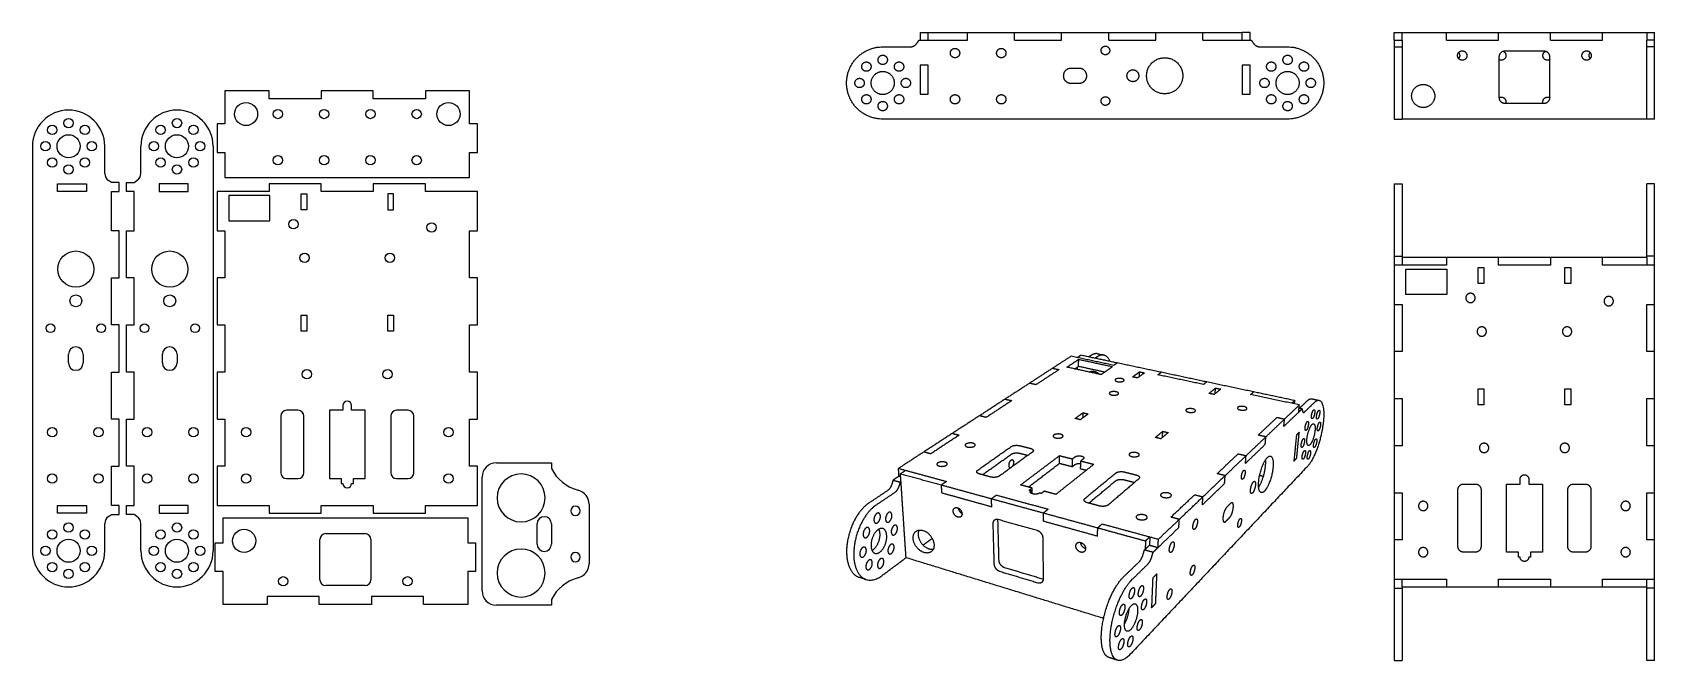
# Model space of a CAD drawing. Header units: millimetres. Extents: x 4 to 565, y -16 to 202.
import ezdxf

# ---------------------------------------------------------------- set-up
doc = ezdxf.new("R2010")
doc.units = ezdxf.units.MM
doc.header["$LTSCALE"] = 12.7
doc.header["$MEASUREMENT"] = 0
doc.layers.add('VISTAS', color=18, linetype='Continuous', true_color=0x000000)

msp = doc.modelspace()

# ---------------------------------------------------------------- linework, layer by layer
at = {"layer": 'VISTAS'}
for p, q in [((4.09, 162.46), (4.09, 22.46)), ((29.09, 153.06), (29.09, 162.46)), ((41.57, 153.06), (41.57, 162.46)), ((66.57, 162.46), (66.57, 22.46)), ((70.75, 151.62), (70.65, 151.62)), ((155.25, 151.62), (155.15, 151.62)), ((31.39, 149.93), (30.43, 150.57)), ((31.39, 133.17), (31.39, 146.76)), ((39.27, 149.93), (40.24, 150.57)), ((39.27, 133.17), (39.27, 146.76)), ((67.96, 146.76), (67.96, 133.17)), ((103.96, 149.46), (85.96, 149.46)), ((96.96, 140.46), (96.96, 145.96)), ((96.96, 145.96), (98.96, 145.96)), ((98.96, 145.96), (98.96, 140.46)), ((139.96, 149.46), (121.96, 149.46)), ((126.96, 145.96), (126.96, 140.46)), ((128.96, 145.96), (126.96, 145.96)), ((128.96, 140.46), (128.96, 145.96)), ((157.96, 133.17), (157.96, 146.76)), ((71.96, 145.46), (71.96, 136.66)), ((86.16, 145.46), (71.96, 145.46)), ((86.16, 136.66), (86.16, 145.46)), ((98.96, 140.46), (96.96, 140.46)), ((126.96, 140.46), (128.96, 140.46)), ((71.96, 136.66), (86.16, 136.66)), ((31.39, 100.6), (31.39, 116.89)), ((39.27, 100.6), (39.27, 116.89)), ((67.96, 116.89), (67.96, 100.6)), ((157.96, 100.6), (157.96, 116.89)), ((96.96, 98.46), (96.96, 103.96)), ((96.96, 103.96), (98.96, 103.96)), ((98.96, 103.96), (98.96, 98.46)), ((126.96, 98.46), (126.96, 103.96)), ((126.96, 103.96), (128.96, 103.96)), ((128.96, 103.96), (128.96, 98.46)), ((98.96, 98.46), (96.96, 98.46)), ((128.96, 98.46), (126.96, 98.46)), ((16.54, 87.46), (16.54, 90.46)), ((21.64, 90.46), (21.64, 87.46)), ((49.02, 87.46), (49.02, 90.46)), ((54.12, 90.46), (54.12, 87.46)), ((31.39, 68.03), (31.39, 84.32)), ((39.27, 68.03), (39.27, 84.32)), ((67.96, 84.32), (67.96, 68.03)), ((157.96, 68.03), (157.96, 84.32)), ((89.96, 69.06), (89.96, 49.46)), ((95.96, 71.06), (91.96, 71.06)), ((97.96, 49.46), (97.96, 69.06)), ((111.46, 71.06), (106.76, 71.06)), ((106.76, 71.06), (106.76, 47.46)), ((111.46, 72.76), (111.46, 71.06)), ((114.46, 71.06), (114.46, 72.76)), ((119.16, 71.06), (114.46, 71.06)), ((119.16, 47.46), (119.16, 71.06)), ((127.96, 69.06), (127.96, 49.46)), ((133.96, 71.06), (129.96, 71.06)), ((135.96, 49.46), (135.96, 69.06)), ((31.39, 38.16), (31.39, 51.74)), ((39.27, 38.16), (39.27, 51.74)), ((67.96, 51.74), (67.96, 38.16)), ((157.96, 38.16), (157.96, 51.74)), ((164.56, 52.9, 14.5), (183.56, 52.9, 14.5)), ((183.56, 52.9, 14.5), (183.56, 50.9, 14.5)), ((91.96, 47.46), (95.96, 47.46)), ((106.76, 47.46), (110.86, 47.46)), ((110.86, 47.46), (110.86, 45.76)), ((110.86, 45.76), (111.46, 45.76)), ((114.46, 45.76), (115.06, 45.76)), ((115.06, 45.76), (115.06, 47.46)), ((115.06, 47.46), (119.16, 47.46)), ((129.96, 47.46), (133.96, 47.46)), ((159.56, 8.6, 14.5), (159.56, 47.9, 14.5)), ((30.43, 34.35), (31.39, 34.99)), ((40.24, 34.35), (39.27, 34.99)), ((85.96, 35.46), (103.96, 35.46)), ((121.96, 35.46), (139.96, 35.46)), ((196.56, 38.55, 14.5), (196.56, 17.95, 14.5)), ((29.09, 22.46), (29.09, 31.85)), ((41.57, 22.46), (41.57, 31.85)), ((105.49, 28.38), (119.09, 28.38)), ((178.56, 24.75, 14.5), (178.56, 31.75, 14.5)), ((183.56, 31.75, 14.5), (183.56, 24.75, 14.5)), ((103.49, 12.38), (103.49, 26.38)), ((121.09, 26.38), (121.09, 12.38)), ((119.09, 10.38), (105.49, 10.38)), ((183.56, 3.6, 14.5), (164.56, 3.6, 14.5)), ((183.56, 5.6, 14.5), (183.56, 3.6, 14.5))]:
    msp.add_line(p, q, dxfattribs=at)
for points in [[(70.65, 151.62), (155.25, 151.62), (155.25, 160.27), (157.95, 160.27), (157.95, 170.27), (155.25, 170.27), (155.25, 181.62), (139.95, 181.62), (139.95, 178.92), (121.95, 178.92), (121.95, 181.62), (103.95, 181.62), (103.95, 178.92), (85.95, 178.92), (85.95, 181.62), (70.65, 181.62), (70.65, 170.27), (67.95, 170.27), (67.95, 160.27), (70.65, 160.27)], [(69.99, 33.88), (154.59, 33.88), (154.59, 25.23), (157.29, 25.23), (157.29, 15.23), (154.59, 15.23), (154.59, 3.88), (139.29, 3.88), (139.29, 6.58), (121.29, 6.58), (121.29, 3.88), (103.29, 3.88), (103.29, 6.58), (85.29, 6.58), (85.29, 3.88), (69.99, 3.88), (69.99, 15.23), (67.29, 15.23), (67.29, 25.23), (69.99, 25.23)]]:
    msp.add_lwpolyline(points, close=True, dxfattribs=at)
for points in [[(22.74, 149.46), (22.74, 146.76), (12.74, 146.76), (12.74, 149.46)], [(12.74, 149.46), (22.74, 149.46)], [(34.09, 146.76), (34.09, 149.93), (31.39, 149.93)], [(31.39, 146.76), (34.09, 146.76)], [(36.57, 146.76), (36.57, 149.93), (39.27, 149.93)], [(39.27, 146.76), (36.57, 146.76)], [(47.92, 149.46), (47.92, 146.76), (57.92, 146.76), (57.92, 149.46)], [(57.92, 149.46), (47.92, 149.46)], [(85.96, 146.76), (67.96, 146.76)], [(85.96, 149.46), (85.96, 146.76)], [(103.96, 146.76), (103.96, 149.46)], [(121.96, 146.76), (103.96, 146.76)], [(121.96, 149.46), (121.96, 146.76)], [(139.96, 146.76), (139.96, 149.46)], [(157.96, 146.76), (139.96, 146.76)], [(34.09, 133.17), (31.39, 133.17)], [(34.09, 116.89), (34.09, 133.17)], [(36.57, 116.89), (36.57, 133.17)], [(36.57, 133.17), (39.27, 133.17)], [(67.96, 133.17), (70.66, 133.17)], [(70.66, 133.17), (70.66, 116.89)], [(155.26, 116.89), (155.26, 133.17)], [(155.26, 133.17), (157.96, 133.17)], [(31.39, 116.89), (34.09, 116.89)], [(39.27, 116.89), (36.57, 116.89)], [(70.66, 116.89), (67.96, 116.89)], [(157.96, 116.89), (155.26, 116.89)], [(34.09, 100.6), (31.39, 100.6)], [(34.09, 84.32), (34.09, 100.6)], [(36.57, 84.32), (36.57, 100.6)], [(36.57, 100.6), (39.27, 100.6)], [(67.96, 100.6), (70.66, 100.6)], [(70.66, 100.6), (70.66, 84.32)], [(155.26, 84.32), (155.26, 100.6)], [(155.26, 100.6), (157.96, 100.6)], [(31.39, 84.32), (34.09, 84.32)], [(39.27, 84.32), (36.57, 84.32)], [(70.66, 84.32), (67.96, 84.32)], [(157.96, 84.32), (155.26, 84.32)], [(34.09, 68.03), (31.39, 68.03)], [(34.09, 51.74), (34.09, 68.03)], [(36.57, 51.74), (36.57, 68.03)], [(36.57, 68.03), (39.27, 68.03)], [(67.96, 68.03), (70.66, 68.03)], [(70.66, 68.03), (70.66, 51.74)], [(155.26, 51.74), (155.26, 68.03)], [(155.26, 68.03), (157.96, 68.03)], [(31.39, 51.74), (34.09, 51.74)], [(39.27, 51.74), (36.57, 51.74)], [(70.66, 51.74), (67.96, 51.74)], [(157.96, 51.74), (155.26, 51.74)], [(22.74, 38.16), (22.74, 35.46), (12.74, 35.46), (12.74, 38.16)], [(12.74, 38.16), (22.74, 38.16)], [(31.39, 34.99), (34.09, 34.99), (34.09, 38.16)], [(34.09, 38.16), (31.39, 38.16)], [(39.27, 34.99), (36.57, 34.99), (36.57, 38.16)], [(36.57, 38.16), (39.27, 38.16)], [(47.92, 38.16), (47.92, 35.46), (57.92, 35.46), (57.92, 38.16)], [(57.92, 38.16), (47.92, 38.16)], [(67.96, 38.16), (85.96, 38.16)], [(85.96, 38.16), (85.96, 35.46)], [(103.96, 35.46), (103.96, 38.16)], [(103.96, 38.16), (121.96, 38.16)], [(121.96, 38.16), (121.96, 35.46)], [(139.96, 35.46), (139.96, 38.16)], [(139.96, 38.16), (157.96, 38.16)]]:
    msp.add_lwpolyline(points, dxfattribs=at)
for centre, radius in [((77.95, 173.62), 4), ((88.95, 173.62), 1.62), ((104.95, 173.62), 1.62), ((120.95, 173.62), 1.62), ((136.95, 173.62), 1.62), ((147.95, 173.62), 4), ((10.93, 168.12), 1.62), ((16.59, 170.46), 1.62), ((22.25, 168.12), 1.62), ((48.42, 168.12), 1.62), ((54.07, 170.46), 1.62), ((59.73, 168.12), 1.62), ((8.59, 162.46), 1.62), ((16.59, 162.46), 4), ((24.59, 162.46), 1.62), ((46.07, 162.46), 1.62), ((54.07, 162.46), 4), ((62.07, 162.46), 1.62), ((10.93, 156.8), 1.62), ((22.25, 156.8), 1.62), ((48.42, 156.8), 1.62), ((59.73, 156.8), 1.62), ((88.95, 157.62), 1.62), ((104.95, 157.62), 1.62), ((120.95, 157.62), 1.62), ((136.95, 157.62), 1.62), ((16.59, 154.46), 1.62), ((54.07, 154.46), 1.62), ((94.31, 135.46), 1.62), ((142.11, 134.36), 1.62), ((19.09, 119.96), 6.25), ((51.57, 119.96), 6.25), ((98.21, 123.84), 1.62), ((127.71, 123.84), 1.62), ((19.09, 108.96), 2.05), ((51.57, 108.96), 2.05), ((10.34, 99.46), 1.5), ((27.84, 99.46), 1.5), ((42.82, 99.46), 1.5), ((60.32, 99.46), 1.5), ((99.01, 83.56), 1.62), ((126.91, 83.56), 1.62), ((10.93, 63.46), 1.62), ((26.93, 63.46), 1.62), ((43.73, 63.46), 1.62), ((59.73, 63.46), 1.62), ((77.96, 63.46), 1.62), ((147.96, 63.46), 1.62), ((10.93, 47.46), 1.62), ((26.93, 47.46), 1.62), ((43.73, 47.46), 1.62), ((59.73, 47.46), 1.62), ((77.96, 47.46), 1.62), ((147.96, 47.46), 1.62), ((10.93, 28.12), 1.62), ((16.59, 30.46), 1.62), ((22.25, 28.12), 1.62), ((48.42, 28.12), 1.62), ((54.07, 30.46), 1.62), ((59.73, 28.12), 1.62), ((77.29, 25.88), 4), ((8.59, 22.46), 1.62), ((16.59, 22.46), 4), ((24.59, 22.46), 1.62), ((46.07, 22.46), 1.62), ((54.07, 22.46), 4), ((62.07, 22.46), 1.62), ((10.93, 16.8), 1.62), ((22.25, 16.8), 1.62), ((48.42, 16.8), 1.62), ((59.73, 16.8), 1.62), ((16.59, 14.46), 1.62), ((54.07, 14.46), 1.62), ((90.79, 11.88), 1.62), ((133.79, 11.88), 1.62)]:
    msp.add_circle(centre, radius, dxfattribs=at)
for centre, radius, start, end in [((16.59, 162.46), 12.5, 0, 180), ((54.07, 162.46), 12.5, 0, 180), ((32.09, 153.06), 3, 180, 236.31), ((38.57, 153.06), 3, 303.69, 360), ((19.09, 90.46), 2.55, 0, 180), ((51.57, 90.46), 2.55, 0, 180), ((19.09, 87.46), 2.55, 180, 0), ((51.57, 87.46), 2.55, 180, 0), ((112.96, 72.76), 1.5, 0, 180), ((91.96, 69.06), 2, 90, 180), ((95.96, 69.06), 2, 0, 90), ((129.96, 69.06), 2, 90, 180), ((133.96, 69.06), 2, 0, 90), ((164.56, 47.9, 14.5), 5, 90, 180), ((196.56, 57.47, 14.5), 14.56, 206.785, 255.1914), ((91.96, 49.46), 2, 180, 270), ((95.96, 49.46), 2, 270, 0), ((112.96, 45.76), 1.5, 180, 0), ((129.96, 49.46), 2, 180, 270), ((133.96, 49.46), 2, 270, 0), ((173.06, 40.75, 14.5), 8.3, 360, 180), ((173.06, 40.75, 14.5), 8.3, 180, 360), ((191.56, 38.55, 14.5), 5, 360, 75.1914), ((32.09, 31.85), 3, 123.69, 180), ((38.57, 31.85), 3, 0, 56.31), ((181.06, 31.75, 14.5), 2.5, 360, 180), ((191.86, 36.25, 14.5), 1.62, 360, 180), ((191.86, 36.25, 14.5), 1.62, 180, 360), ((105.49, 26.38), 2, 90, 180), ((119.09, 26.38), 2, 0, 90), ((16.59, 22.46), 12.5, 180, 0), ((54.07, 22.46), 12.5, 180, 0), ((173.06, 14.75, 14.5), 8.3, 0, 180), ((181.06, 24.75, 14.5), 2.5, 180, 0), ((191.86, 20.25, 14.5), 1.62, 0, 180), ((191.86, 20.25, 14.5), 1.62, 180, 360), ((191.56, 17.95, 14.5), 5, 284.8086, 360), ((105.49, 12.38), 2, 180, 270), ((119.09, 12.38), 2, 270, 0), ((173.06, 14.75, 14.5), 8.3, 180, 0), ((196.56, -0.96, 14.5), 14.56, 104.8086, 153.215), ((164.56, 8.6, 14.5), 5, 180, 270)]:
    msp.add_arc(centre, radius, start, end, dxfattribs=at)
for points, weights, knots in [([(298.1, 171.86), (285.6, 171.86), (285.6, 184.36), (285.6, 196.86), (298.1, 196.86)], [1, 0.707106781187, 1, 0.707106781187, 1], [0, 0, 0, 19.634954, 19.634954, 39.269908, 39.269908, 39.269908]), ([(323.1, 196.33), (321.48, 196.33), (321.48, 194.71), (321.48, 193.09), (323.1, 193.09), (324.72, 193.09), (324.72, 194.71), (324.72, 196.33), (323.1, 196.33)], [1, 0.707106781187, 1, 0.707106781187, 1, 0.707106781187, 1, 0.707106781187, 1], [0, 0, 0, 2.54469, 2.54469, 5.08938, 5.08938, 7.63407, 7.63407, 10.17876, 10.17876, 10.17876]), ([(339.1, 196.33), (337.48, 196.33), (337.48, 194.71), (337.48, 193.09), (339.1, 193.09), (340.72, 193.09), (340.72, 194.71), (340.72, 196.33), (339.1, 196.33)], [1, 0.707106781187, 1, 0.707106781187, 1, 0.707106781187, 1, 0.707106781187, 1], [0, 0, 0, 2.54469, 2.54469, 5.08938, 5.08938, 7.63407, 7.63407, 10.17876, 10.17876, 10.17876]), ([(375.1, 197.11), (373.6, 197.11), (373.6, 195.61), (373.6, 194.11), (375.1, 194.11), (376.6, 194.11), (376.6, 195.61), (376.6, 197.11), (375.1, 197.11)], [1, 0.707106781187, 1, 0.707106781187, 1, 0.707106781187, 1, 0.707106781187, 1], [0, 0, 0, 2.356194, 2.356194, 4.712389, 4.712389, 7.068583, 7.068583, 9.424778, 9.424778, 9.424778]), ([(438.1, 196.86), (450.6, 196.86), (450.6, 184.36), (450.6, 171.86), (438.1, 171.86)], [1, 0.707106781187, 1, 0.707106781187, 1], [0, 0, 0, 19.634954, 19.634954, 39.269908, 39.269908, 39.269908]), ([(292.45, 191.64), (290.83, 191.64), (290.83, 190.02), (290.83, 188.4), (292.45, 188.4), (294.07, 188.4), (294.07, 190.02), (294.07, 191.64), (292.45, 191.64)], [1, 0.707106781187, 1, 0.707106781187, 1, 0.707106781187, 1, 0.707106781187, 1], [0, 0, 0, 2.54469, 2.54469, 5.08938, 5.08938, 7.63407, 7.63407, 10.17876, 10.17876, 10.17876]), ([(298.1, 193.98), (296.48, 193.98), (296.48, 192.36), (296.48, 190.74), (298.1, 190.74), (299.72, 190.74), (299.72, 192.36), (299.72, 193.98), (298.1, 193.98)], [1, 0.707106781187, 1, 0.707106781187, 1, 0.707106781187, 1, 0.707106781187, 1], [0, 0, 0, 2.54469, 2.54469, 5.08938, 5.08938, 7.63407, 7.63407, 10.17876, 10.17876, 10.17876]), ([(303.76, 191.64), (302.14, 191.64), (302.14, 190.02), (302.14, 188.4), (303.76, 188.4), (305.38, 188.4), (305.38, 190.02), (305.38, 191.64), (303.76, 191.64)], [1, 0.707106781187, 1, 0.707106781187, 1, 0.707106781186, 1, 0.707106781187, 1], [0, 0, 0, 2.54469, 2.54469, 5.08938, 5.08938, 7.63407, 7.63407, 10.17876, 10.17876, 10.17876]), ([(395.6, 193.11), (389.35, 193.11), (389.35, 186.86), (389.35, 180.61), (395.6, 180.61), (401.85, 180.61), (401.85, 186.86), (401.85, 193.11), (395.6, 193.11)], [1, 0.707106781187, 1, 0.707106781187, 1, 0.707106781187, 1, 0.707106781187, 1], [0, 0, 0, 9.817477, 9.817477, 19.634954, 19.634954, 29.452431, 29.452431, 39.269908, 39.269908, 39.269908]), ([(432.45, 191.64), (430.83, 191.64), (430.83, 190.02), (430.83, 188.4), (432.45, 188.4), (434.07, 188.4), (434.07, 190.02), (434.07, 191.64), (432.45, 191.64)], [1, 0.707106781187, 1, 0.707106781187, 1, 0.707106781187, 1, 0.707106781187, 1], [0, 0, 0, 2.54469, 2.54469, 5.08938, 5.08938, 7.63407, 7.63407, 10.17876, 10.17876, 10.17876]), ([(438.1, 193.98), (436.48, 193.98), (436.48, 192.36), (436.48, 190.74), (438.1, 190.74), (439.72, 190.74), (439.72, 192.36), (439.72, 193.98), (438.1, 193.98)], [1, 0.707106781187, 1, 0.707106781187, 1, 0.707106781187, 1, 0.707106781186, 1], [0, 0, 0, 2.54469, 2.54469, 5.08938, 5.08938, 7.63407, 7.63407, 10.17876, 10.17876, 10.17876]), ([(443.76, 191.64), (442.14, 191.64), (442.14, 190.02), (442.14, 188.4), (443.76, 188.4), (445.38, 188.4), (445.38, 190.02), (445.38, 191.64), (443.76, 191.64)], [1, 0.707106781187, 1, 0.707106781187, 1, 0.707106781187, 1, 0.707106781187, 1], [0, 0, 0, 2.54469, 2.54469, 5.08938, 5.08938, 7.63407, 7.63407, 10.17876, 10.17876, 10.17876]), ([(500.11, 193.86), (500.11, 195.48), (498.49, 195.48), (496.87, 195.48), (496.87, 193.86), (496.87, 192.24), (498.49, 192.24), (500.11, 192.24), (500.11, 193.86)], [1, 0.707106781187, 1, 0.707106781187, 1, 0.707106781186, 1, 0.707106781187, 1], [0, 0, 0, 2.54469, 2.54469, 5.08938, 5.08938, 7.63407, 7.63407, 10.17876, 10.17876, 10.17876]), ([(513.61, 193.86), (513.61, 192.24), (511.99, 192.24), (511.56, 192.24), (511.19, 192.46)], [1, 0.707106781186, 1, 0.96684023592, 1], [0, 0, 0, 2.54469, 2.54469, 3.381397, 3.381397, 3.381397]), ([(528.79, 192.46), (528.41, 192.24), (527.99, 192.24), (526.37, 192.24), (526.37, 193.86), (526.37, 194.86), (527.25, 195.31)], [1, 0.96684023592, 1, 0.707106781187, 1, 0.852186729389, 1], [0, 0, 0, 0.836707, 0.836707, 3.381397, 3.381397, 5.165489, 5.165489, 5.165489]), ([(543.11, 193.86), (543.11, 195.48), (541.49, 195.48), (539.87, 195.48), (539.87, 193.86), (539.87, 192.24), (541.49, 192.24), (543.11, 192.24), (543.11, 193.86)], [1, 0.707106781187, 1, 0.707106781187, 1, 0.707106781187, 1, 0.707106781187, 1], [0, 0, 0, 2.54469, 2.54469, 5.08938, 5.08938, 7.63407, 7.63407, 10.17876, 10.17876, 10.17876]), ([(542.74, 192.83), (542.37, 193.28), (542.37, 193.86), (542.37, 194.45), (542.74, 194.89)], [1, 0.941170797005, 1, 0.941170797005, 1], [0, 0, 0, 1.116886, 1.116886, 2.233772, 2.233772, 2.233772]), ([(290.1, 185.98), (288.48, 185.98), (288.48, 184.36), (288.48, 182.74), (290.1, 182.74), (291.72, 182.74), (291.72, 184.36), (291.72, 185.98), (290.1, 185.98)], [1, 0.707106781187, 1, 0.707106781187, 1, 0.707106781186, 1, 0.707106781187, 1], [0, 0, 0, 2.54469, 2.54469, 5.08938, 5.08938, 7.63407, 7.63407, 10.17876, 10.17876, 10.17876]), ([(298.1, 188.36), (294.1, 188.36), (294.1, 184.36), (294.1, 180.36), (298.1, 180.36), (302.1, 180.36), (302.1, 184.36), (302.1, 188.36), (298.1, 188.36)], [1, 0.707106781187, 1, 0.707106781187, 1, 0.707106781187, 1, 0.707106781187, 1], [0, 0, 0, 6.283185, 6.283185, 12.566371, 12.566371, 18.849556, 18.849556, 25.132741, 25.132741, 25.132741]), ([(306.1, 185.98), (304.48, 185.98), (304.48, 184.36), (304.48, 182.74), (306.1, 182.74), (307.72, 182.74), (307.72, 184.36), (307.72, 185.98), (306.1, 185.98)], [1, 0.707106781187, 1, 0.707106781187, 1, 0.707106781187, 1, 0.707106781187, 1], [0, 0, 0, 2.54469, 2.54469, 5.08938, 5.08938, 7.63407, 7.63407, 10.17876, 10.17876, 10.17876]), ([(363.1, 189.41), (360.55, 189.41), (360.55, 186.86), (360.55, 184.31), (363.1, 184.31)], [1, 0.707106781187, 1, 0.707106781187, 1], [0, 0, 0, 4.005531, 4.005531, 8.011061, 8.011061, 8.011061]), ([(366.1, 184.31), (368.65, 184.31), (368.65, 186.86), (368.65, 189.41), (366.1, 189.41)], [1, 0.707106781187, 1, 0.707106781187, 1], [0, 0, 0, 4.005531, 4.005531, 8.011061, 8.011061, 8.011061]), ([(384.6, 188.91), (382.55, 188.91), (382.55, 186.86), (382.55, 184.81), (384.6, 184.81), (386.65, 184.81), (386.65, 186.86), (386.65, 188.91), (384.6, 188.91)], [1, 0.707106781187, 1, 0.707106781187, 1, 0.707106781187, 1, 0.707106781187, 1], [0, 0, 0, 3.220132, 3.220132, 6.440265, 6.440265, 9.660397, 9.660397, 12.88053, 12.88053, 12.88053]), ([(430.1, 185.98), (428.48, 185.98), (428.48, 184.36), (428.48, 182.74), (430.1, 182.74), (431.72, 182.74), (431.72, 184.36), (431.72, 185.98), (430.1, 185.98)], [1, 0.707106781187, 1, 0.707106781187, 1, 0.707106781187, 1, 0.707106781187, 1], [0, 0, 0, 2.54469, 2.54469, 5.08938, 5.08938, 7.63407, 7.63407, 10.17876, 10.17876, 10.17876]), ([(438.1, 188.36), (434.1, 188.36), (434.1, 184.36), (434.1, 180.36), (438.1, 180.36), (442.1, 180.36), (442.1, 184.36), (442.1, 188.36), (438.1, 188.36)], [1, 0.707106781187, 1, 0.707106781187, 1, 0.707106781187, 1, 0.707106781187, 1], [0, 0, 0, 6.283185, 6.283185, 12.566371, 12.566371, 18.849556, 18.849556, 25.132741, 25.132741, 25.132741]), ([(446.1, 185.98), (444.48, 185.98), (444.48, 184.36), (444.48, 182.74), (446.1, 182.74), (447.72, 182.74), (447.72, 184.36), (447.72, 185.98), (446.1, 185.98)], [1, 0.707106781187, 1, 0.707106781187, 1, 0.707106781187, 1, 0.707106781187, 1], [0, 0, 0, 2.54469, 2.54469, 5.08938, 5.08938, 7.63407, 7.63407, 10.17876, 10.17876, 10.17876]), ([(292.45, 180.33), (290.83, 180.33), (290.83, 178.71), (290.83, 177.09), (292.45, 177.09), (294.07, 177.09), (294.07, 178.71), (294.07, 180.33), (292.45, 180.33)], [1, 0.707106781187, 1, 0.707106781187, 1, 0.707106781187, 1, 0.707106781187, 1], [0, 0, 0, 2.54469, 2.54469, 5.08938, 5.08938, 7.63407, 7.63407, 10.17876, 10.17876, 10.17876]), ([(303.76, 180.33), (302.14, 180.33), (302.14, 178.71), (302.14, 177.09), (303.76, 177.09), (305.38, 177.09), (305.38, 178.71), (305.38, 180.33), (303.76, 180.33)], [1, 0.707106781187, 1, 0.707106781187, 1, 0.707106781187, 1, 0.707106781187, 1], [0, 0, 0, 2.54469, 2.54469, 5.08938, 5.08938, 7.63407, 7.63407, 10.17876, 10.17876, 10.17876]), ([(323.1, 180.33), (321.48, 180.33), (321.48, 178.71), (321.48, 177.09), (323.1, 177.09), (324.72, 177.09), (324.72, 178.71), (324.72, 180.33), (323.1, 180.33)], [1, 0.707106781187, 1, 0.707106781187, 1, 0.707106781187, 1, 0.707106781187, 1], [0, 0, 0, 2.54469, 2.54469, 5.08938, 5.08938, 7.63407, 7.63407, 10.17876, 10.17876, 10.17876]), ([(339.1, 180.33), (337.48, 180.33), (337.48, 178.71), (337.48, 177.09), (339.1, 177.09), (340.72, 177.09), (340.72, 178.71), (340.72, 180.33), (339.1, 180.33)], [1, 0.707106781187, 1, 0.707106781187, 1, 0.707106781186, 1, 0.707106781187, 1], [0, 0, 0, 2.54469, 2.54469, 5.08938, 5.08938, 7.63407, 7.63407, 10.17876, 10.17876, 10.17876]), ([(375.1, 179.61), (373.6, 179.61), (373.6, 178.11), (373.6, 176.61), (375.1, 176.61), (376.6, 176.61), (376.6, 178.11), (376.6, 179.61), (375.1, 179.61)], [1, 0.707106781186, 1, 0.707106781187, 1, 0.707106781187, 1, 0.707106781186, 1], [0, 0, 0, 2.356194, 2.356194, 4.712389, 4.712389, 7.068583, 7.068583, 9.424778, 9.424778, 9.424778]), ([(432.45, 180.33), (430.83, 180.33), (430.83, 178.71), (430.83, 177.09), (432.45, 177.09), (434.07, 177.09), (434.07, 178.71), (434.07, 180.33), (432.45, 180.33)], [1, 0.707106781187, 1, 0.707106781187, 1, 0.707106781187, 1, 0.707106781187, 1], [0, 0, 0, 2.54469, 2.54469, 5.08938, 5.08938, 7.63407, 7.63407, 10.17876, 10.17876, 10.17876]), ([(443.76, 180.33), (442.14, 180.33), (442.14, 178.71), (442.14, 177.09), (443.76, 177.09), (445.38, 177.09), (445.38, 178.71), (445.38, 180.33), (443.76, 180.33)], [1, 0.707106781187, 1, 0.707106781187, 1, 0.707106781186, 1, 0.707106781187, 1], [0, 0, 0, 2.54469, 2.54469, 5.08938, 5.08938, 7.63407, 7.63407, 10.17876, 10.17876, 10.17876]), ([(488.99, 179.86), (488.99, 183.86), (484.99, 183.86), (480.99, 183.86), (480.99, 179.86), (480.99, 175.86), (484.99, 175.86), (488.99, 175.86), (488.99, 179.86)], [1, 0.707106781187, 1, 0.707106781187, 1, 0.707106781187, 1, 0.707106781187, 1], [0, 0, 0, 6.283185, 6.283185, 12.566371, 12.566371, 18.849556, 18.849556, 25.132741, 25.132741, 25.132741]), ([(298.1, 177.98), (296.48, 177.98), (296.48, 176.36), (296.48, 174.74), (298.1, 174.74), (299.72, 174.74), (299.72, 176.36), (299.72, 177.98), (298.1, 177.98)], [1, 0.707106781187, 1, 0.707106781187, 1, 0.707106781187, 1, 0.707106781187, 1], [0, 0, 0, 2.54469, 2.54469, 5.08938, 5.08938, 7.63407, 7.63407, 10.17876, 10.17876, 10.17876]), ([(438.1, 177.98), (436.48, 177.98), (436.48, 176.36), (436.48, 174.74), (438.1, 174.74), (439.72, 174.74), (439.72, 176.36), (439.72, 177.98), (438.1, 177.98)], [1, 0.707106781187, 1, 0.707106781187, 1, 0.707106781186, 1, 0.707106781186, 1], [0, 0, 0, 2.54469, 2.54469, 5.08938, 5.08938, 7.63407, 7.63407, 10.17876, 10.17876, 10.17876]), ([(511.19, 179.27), (511.56, 179.48), (511.99, 179.48), (513.61, 179.48), (513.61, 177.86)], [1, 0.967024211532, 1, 0.707106781187, 1], [0, 0, 0, 0.834369, 0.834369, 3.379059, 3.379059, 3.379059]), ([(526.45, 177.36), (526.37, 177.61), (526.37, 177.86), (526.37, 179.48), (527.99, 179.48), (528.41, 179.48), (528.78, 179.27)], [1, 0.987719162308, 1, 0.707106781186, 1, 0.967024211532, 1], [0, 0, 0, 0.508299, 0.508299, 3.052989, 3.052989, 3.887359, 3.887359, 3.887359]), ([(474.99, 149.45), (474.99, 149.46), (474.99, 149.46), (474.99, 149.46), (474.99, 136.96)], [0.995459297023, 0.997711771728, 1, 0.707106781187, 1], [-396.464573, -396.464573, -396.464573, -396.311175, -396.311175, -376.676221, -376.676221, -376.676221]), ([(477.69, 149.45), (477.69, 149.46), (477.69, 149.46), (477.69, 149.46), (477.69, 136.96)], [0.995459297023, 0.997711771728, 1, 0.707106781187, 1], [-396.464573, -396.464573, -396.464573, -396.311175, -396.311175, -376.676221, -376.676221, -376.676221]), ([(502.96, 109.96), (502.96, 108.34), (501.34, 108.34), (499.72, 108.34), (499.72, 109.96), (499.72, 111.58), (501.34, 111.58), (502.96, 111.58), (502.96, 109.96)], [1, 0.707106781187, 1, 0.707106781187, 1, 0.707106781187, 1, 0.707106781187, 1], [0, 0, 0, 2.54469, 2.54469, 5.08938, 5.08938, 7.63407, 7.63407, 10.17876, 10.17876, 10.17876]), ([(550.76, 108.86), (550.76, 107.24), (549.14, 107.24), (547.52, 107.24), (547.52, 108.86), (547.52, 110.48), (549.14, 110.48), (550.76, 110.48), (550.76, 108.86)], [1, 0.707106781187, 1, 0.707106781187, 1, 0.707106781187, 1, 0.707106781187, 1], [0, 0, 0, 2.54469, 2.54469, 5.08938, 5.08938, 7.63407, 7.63407, 10.17876, 10.17876, 10.17876]), ([(506.86, 98.34), (506.86, 96.72), (505.24, 96.72), (503.62, 96.72), (503.62, 98.34), (503.62, 99.96), (505.24, 99.96), (506.86, 99.96), (506.86, 98.34)], [1, 0.707106781187, 1, 0.707106781187, 1, 0.707106781187, 1, 0.707106781187, 1], [0, 0, 0, 2.54469, 2.54469, 5.08938, 5.08938, 7.63407, 7.63407, 10.17876, 10.17876, 10.17876]), ([(536.36, 98.34), (536.36, 96.72), (534.74, 96.72), (533.12, 96.72), (533.12, 98.34), (533.12, 99.96), (534.74, 99.96), (536.36, 99.96), (536.36, 98.34)], [1, 0.707106781187, 1, 0.707106781187, 1, 0.707106781187, 1, 0.707106781187, 1], [0, 0, 0, 2.54469, 2.54469, 5.08938, 5.08938, 7.63407, 7.63407, 10.17876, 10.17876, 10.17876]), ([(369.47, 84.32), (370.31, 84.75), (371.32, 84.53), (372.33, 84.31), (373.16, 83.52)], [426.750557806, 438.756307409, 494.293664712, 437.808639725, 425.069993529], [322.887716, 322.887716, 322.887716, 325.318578, 325.318578, 327.74944, 327.74944, 327.74944]), ([(381.39, 81.22), (380.65, 80.69), (379.26, 81), (377.87, 81.3), (378.61, 81.83), (379.34, 82.35), (380.73, 82.05), (382.11, 81.75), (381.39, 81.22)], [476.037426459, 335.750157609, 475.523907036, 336.742200954, 477.440387613, 338.460470433, 477.953907036, 337.468427087, 476.037426459], [415.308842, 415.308842, 415.308842, 417.853532, 417.853532, 420.398222, 420.398222, 422.942912, 422.942912, 425.487602, 425.487602, 425.487602]), ([(379.46, 76.61), (378.71, 76.06), (377.29, 76.38), (375.87, 76.69), (376.63, 77.24), (377.38, 77.79), (378.8, 77.47), (380.21, 77.16), (379.46, 76.61)], [465.633676922, 328.393595761, 465.120157499, 329.385639107, 467.036638076, 331.103908585, 467.550157499, 330.111865239, 465.633676922], [394.951321, 394.951321, 394.951321, 397.496011, 397.496011, 400.040701, 400.040701, 402.585392, 402.585392, 405.130082, 405.130082, 405.130082]), ([(447.34, 73.77), (451.62, 77.94), (450.44, 66.96), (449.29, 56.26), (445.07, 51.78)], [471.927648561, 340.3323666, 487.552648561, 349.171201365, 484.427648561], [376.676221, 376.676221, 376.676221, 396.311175, 396.311175, 415.946129, 415.946129, 415.946129]), ([(406.07, 70.66), (405.37, 70.07), (403.87, 70.41), (402.37, 70.75), (403.08, 71.33), (403.78, 71.9), (405.28, 71.57), (406.77, 71.24), (406.07, 70.66)], [452.859802216, 319.361102334, 452.346282793, 320.35314568, 454.26276337, 322.071415159, 454.776282793, 321.079371813, 452.859802216], [405.130082, 405.130082, 405.130082, 407.674772, 407.674772, 410.219462, 410.219462, 412.764152, 412.764152, 415.308842, 415.308842, 415.308842]), ([(423.92, 71.45), (423.26, 70.87), (421.74, 71.2), (420.22, 71.54), (420.88, 72.11), (421.53, 72.68), (423.05, 72.35), (424.57, 72.02), (423.92, 71.45)], [454.514419309, 320.531093301, 454.000899886, 321.523136647, 455.917380463, 323.241406125, 456.430899886, 322.249362779, 454.514419309], [344.05752, 344.05752, 344.05752, 346.60221, 346.60221, 349.1469, 349.1469, 351.691591, 351.691591, 354.236281, 354.236281, 354.236281]), ([(447.07, 71.18), (446.51, 70.62), (446.36, 69.17), (446.21, 67.72), (446.77, 68.28), (447.34, 68.84), (447.49, 70.29), (447.64, 71.73), (447.07, 71.18)], [473.367648561, 333.862339552, 472.962648561, 335.007852538, 474.987648561, 336.726122016, 475.392648561, 335.580609031, 473.367648561], [838.842927, 838.842927, 838.842927, 841.387617, 841.387617, 843.932307, 843.932307, 846.476997, 846.476997, 849.021687, 849.021687, 849.021687]), ([(448.81, 71.02), (448.25, 70.47), (448.1, 69.03), (447.95, 67.6), (448.51, 68.15), (449.06, 68.71), (449.21, 70.13), (449.36, 71.57), (448.81, 71.02)], [478.781862123, 337.690766677, 478.376862123, 338.836279663, 480.401862123, 340.554549141, 480.806862123, 339.409036155, 478.781862123], [849.021687, 849.021687, 849.021687, 851.566377, 851.566377, 854.111067, 854.111067, 856.655757, 856.655757, 859.200447, 859.200447, 859.200447]), ([(360.23, 61.79), (359.37, 61.16), (357.88, 61.52), (356.4, 61.89), (357.26, 62.52), (358.12, 63.14), (359.6, 62.78), (361.09, 62.42), (360.23, 61.79)], [435.07726676, 306.786950927, 434.563747337, 307.778994273, 436.480227914, 309.497263751, 436.993747337, 308.505220405, 435.07726676], [323.7, 323.7, 323.7, 326.24469, 326.24469, 328.78938, 328.78938, 331.33407, 331.33407, 333.87876, 333.87876, 333.87876]), ([(444.87, 67.11), (444.29, 66.54), (444.15, 65.08), (444, 63.63), (444.58, 64.21), (445.15, 64.78), (445.29, 66.23), (445.44, 67.68), (444.87, 67.11)], [470.296580749, 331.690766677, 469.891580749, 332.836279663, 471.916580749, 334.554549141, 472.321580749, 333.409036155, 470.296580749], [828.664166, 828.664166, 828.664166, 831.208856, 831.208856, 833.753547, 833.753547, 836.298237, 836.298237, 838.842927, 838.842927, 838.842927]), ([(446.56, 66.17), (445.16, 64.76), (444.8, 61.21), (444.44, 57.69), (445.83, 59.13), (447.21, 60.55), (447.57, 64.03), (447.94, 67.55), (446.56, 66.17)], [476.177648561, 334.587124003, 475.177648561, 337.415551128, 480.177648561, 341.658191815, 481.177648561, 338.82976469, 476.177648561], [638.095156, 638.095156, 638.095156, 644.378341, 644.378341, 650.661527, 650.661527, 656.944712, 656.944712, 663.227897, 663.227897, 663.227897]), ([(449.08, 66.83), (448.53, 66.28), (448.38, 64.86), (448.23, 63.45), (448.78, 64.01), (449.33, 64.57), (449.48, 65.98), (449.63, 67.39), (449.08, 66.83)], [483.367648561, 340.933407364, 482.962648561, 342.07892035, 484.987648561, 343.797189828, 485.392648561, 342.651676843, 483.367648561], [617.737636, 617.737636, 617.737636, 620.282326, 620.282326, 622.827016, 622.827016, 625.371706, 625.371706, 627.916396, 627.916396, 627.916396]), ([(329.82, 58.65), (328.86, 58), (327.4, 58.38), (325.94, 58.75), (326.9, 59.4), (327.86, 60.04), (329.31, 59.67), (330.77, 59.3), (329.82, 58.65)], [429.117184135, 302.572536086, 428.603664712, 303.564579432, 430.520145289, 305.282848911, 431.033664712, 304.290805565, 429.117184135], [374.593801, 374.593801, 374.593801, 377.138491, 377.138491, 379.683181, 379.683181, 382.227871, 382.227871, 384.772561, 384.772561, 384.772561]), ([(386.63, 55.34), (385.82, 54.67), (384.24, 55.06), (382.67, 55.44), (383.48, 56.11), (384.29, 56.77), (385.86, 56.39), (387.43, 56.01), (386.63, 55.34)], [422.996212377, 298.244355449, 422.482692954, 299.236398795, 424.399173532, 300.954668273, 424.912692954, 299.962624927, 422.996212377], [333.87876, 333.87876, 333.87876, 336.42345, 336.42345, 338.96814, 338.96814, 341.51283, 341.51283, 344.05752, 344.05752, 344.05752]), ([(443.53, 61.21), (442.95, 60.63), (442.8, 59.19), (442.66, 57.75), (443.24, 58.34), (443.81, 58.93), (443.96, 60.36), (444.1, 61.8), (443.53, 61.21)], [471.367648561, 332.44812599, 470.962648561, 333.593638976, 472.987648561, 335.311908454, 473.392648561, 334.166395468, 471.367648561], [703.188956, 703.188956, 703.188956, 705.733646, 705.733646, 708.278336, 708.278336, 710.823026, 710.823026, 713.367716, 713.367716, 713.367716]), ([(443.85, 57.06), (443.28, 56.47), (443.14, 55.05), (443, 53.63), (443.57, 54.22), (444.13, 54.82), (444.28, 56.23), (444.42, 57.65), (443.85, 57.06)], [475.953434998, 335.690766677, 475.548434998, 336.836279663, 477.573434998, 338.554549141, 477.978434998, 337.409036155, 475.953434998], [859.200447, 859.200447, 859.200447, 861.745137, 861.745137, 864.289827, 864.289827, 866.834517, 866.834517, 869.379207, 869.379207, 869.379207]), ([(445.62, 57.06), (445.06, 56.47), (444.91, 55.07), (444.77, 53.67), (445.33, 54.25), (445.88, 54.84), (446.03, 56.24), (446.17, 57.64), (445.62, 57.06)], [481.367648561, 339.519193802, 480.962648561, 340.664706787, 482.987648561, 342.382976266, 483.392648561, 341.23746328, 481.367648561], [769.036738, 769.036738, 769.036738, 771.581428, 771.581428, 774.126118, 774.126118, 776.670808, 776.670808, 779.215498, 779.215498, 779.215498]), ([(447.77, 61.1), (447.21, 60.53), (447.07, 59.12), (446.92, 57.72), (447.47, 58.3), (448.02, 58.87), (448.17, 60.26), (448.32, 61.66), (447.77, 61.1)], [484.438716373, 341.690766677, 484.033716373, 342.836279663, 486.058716373, 344.554549141, 486.463716373, 343.409036155, 484.438716373], [748.679217, 748.679217, 748.679217, 751.223908, 751.223908, 753.768598, 753.768598, 756.313288, 756.313288, 758.857978, 758.857978, 758.857978]), ([(507.66, 58.06), (507.66, 56.44), (506.04, 56.44), (504.42, 56.44), (504.42, 58.06), (504.42, 59.68), (506.04, 59.68), (507.66, 59.68), (507.66, 58.06)], [1, 0.707106781187, 1, 0.707106781187, 1, 0.707106781187, 1, 0.707106781187, 1], [0, 0, 0, 2.54469, 2.54469, 5.08938, 5.08938, 7.63407, 7.63407, 10.17876, 10.17876, 10.17876]), ([(535.56, 58.06), (535.56, 56.44), (533.94, 56.44), (532.32, 56.44), (532.32, 58.06), (532.32, 59.68), (533.94, 59.68), (535.56, 59.68), (535.56, 58.06)], [1, 0.707106781187, 1, 0.707106781186, 1, 0.707106781186, 1, 0.707106781187, 1], [0, 0, 0, 2.54469, 2.54469, 5.08938, 5.08938, 7.63407, 7.63407, 10.17876, 10.17876, 10.17876]), ([(320.11, 52.07), (319.09, 51.38), (317.61, 51.78), (316.12, 52.17), (317.14, 52.86), (318.16, 53.54), (319.63, 53.14), (321.12, 52.75), (320.11, 52.07)], [417.117184135, 294.087254712, 416.603664712, 295.079298058, 418.520145289, 296.797567536, 419.033664712, 295.80552419, 417.117184135], [364.415041, 364.415041, 364.415041, 366.959731, 366.959731, 369.504421, 369.504421, 372.049111, 372.049111, 374.593801, 374.593801, 374.593801]), ([(342.3, 51.12), (341.8, 51.09), (341.78, 51.99), (341.75, 53.32), (342.53, 53.88)], [421.197737183, 366.834890705, 470.729659178, 332.325804025, 471.104659178], [74.77168, 74.77168, 74.77168, 76.554049, 76.554049, 78.910244, 78.910244, 78.910244]), ([(342.53, 53.88), (343.3, 54.44), (343.33, 53.12), (343.34, 52.21), (342.86, 51.53)], [471.104659178, 333.916794283, 472.979659178, 368.586375409, 421.917396794], [69.485466, 69.485466, 69.485466, 71.84166, 71.84166, 73.624029, 73.624029, 73.624029]), ([(364.61, 54.95), (365.41, 55.57), (366.84, 55.21), (368.27, 54.85), (367.47, 54.23)], [422.287739199, 299.398019128, 422.763220146, 298.479460475, 420.988701093], [551.653973, 551.653973, 551.653973, 554.010167, 554.010167, 556.366362, 556.366362, 556.366362]), ([(431.11, 54.73), (428.57, 52.24), (428.08, 46.34), (427.6, 40.53), (430.11, 43.11), (432.56, 45.64), (433.07, 51.37), (433.58, 57.18), (431.11, 54.73)], [441.927648561, 309.175474054, 440.365148561, 313.594891437, 448.177648561, 320.22401751, 449.740148561, 315.804600128, 441.927648561], [789.394258, 789.394258, 789.394258, 799.211735, 799.211735, 809.029212, 809.029212, 818.846689, 818.846689, 828.664166, 828.664166, 828.664166]), ([(428.08, 44.44), (430.09, 47.4), (430.48, 51.98), (430.58, 53.1), (430.49, 53.97)], [416.783108503, 340.445015908, 450.909282856, 416.730119042, 399.444729728], [810.495446, 810.495446, 810.495446, 818.846689, 818.846689, 821.345633, 821.345633, 821.345633]), ([(422.89, 50.23), (422.24, 49.6), (422.13, 48.13), (422.02, 46.67), (422.67, 47.31), (423.31, 47.94), (423.42, 49.4), (423.54, 50.85), (422.89, 50.23)], [424.552650303, 299.408562871, 424.177650303, 300.469223043, 426.052650303, 302.060213301, 426.427650303, 300.999553129, 424.552650303], [912.796018, 912.796018, 912.796018, 915.152212, 915.152212, 917.508407, 917.508407, 919.864601, 919.864601, 922.220796, 922.220796, 922.220796]), ([(426.29, 46.31), (425.44, 45.46), (425.28, 43.51), (425.13, 41.58), (425.98, 42.45), (426.82, 43.3), (426.98, 45.23), (427.14, 47.16), (426.29, 46.31)], [435.777650303, 307.054154943, 435.265150303, 308.503723844, 437.827650303, 310.678077197, 438.340150303, 309.228508295, 435.777650303], [899.915488, 899.915488, 899.915488, 903.13562, 903.13562, 906.355753, 906.355753, 909.575885, 909.575885, 912.796018, 912.796018, 912.796018]), ([(518.49, 47.26), (518.49, 48.76), (519.99, 48.76), (521.49, 48.76), (521.49, 47.26)], [1, 0.707106781187, 1, 0.707106781187, 1], [0, 0, 0, 2.356194, 2.356194, 4.712389, 4.712389, 4.712389]), ([(352.32, 42.44), (351.44, 41.75), (349.95, 42.15), (348.47, 42.55), (349.36, 43.23)], [400.738701093, 282.569557898, 400.263220146, 283.488116551, 402.037739199], [592.766362, 592.766362, 592.766362, 595.122556, 595.122556, 597.478751, 597.478751, 597.478751]), ([(397.74, 41.25), (396.92, 40.5), (395.23, 40.93), (393.54, 41.37), (394.37, 42.12), (395.2, 42.86), (396.88, 42.43), (398.56, 42), (397.74, 41.25)], [398.806295003, 281.139500837, 398.29277558, 282.131544183, 400.209256157, 283.849813661, 400.72277558, 282.857770315, 398.806295003], [384.772561, 384.772561, 384.772561, 387.317251, 387.317251, 389.861941, 389.861941, 392.406631, 392.406631, 394.951321, 394.951321, 394.951321]), ([(486.61, 37.96), (486.61, 36.34), (484.99, 36.34), (483.37, 36.34), (483.37, 37.96), (483.37, 39.58), (484.99, 39.58), (486.61, 39.58), (486.61, 37.96)], [1, 0.707106781187, 1, 0.707106781187, 1, 0.707106781187, 1, 0.707106781187, 1], [0, 0, 0, 2.54469, 2.54469, 5.08938, 5.08938, 7.63407, 7.63407, 10.17876, 10.17876, 10.17876]), ([(556.61, 37.96), (556.61, 36.34), (554.99, 36.34), (553.37, 36.34), (553.37, 37.96), (553.37, 39.58), (554.99, 39.58), (556.61, 39.58), (556.61, 37.96)], [1, 0.707106781187, 1, 0.707106781187, 1, 0.707106781187, 1, 0.707106781187, 1], [0, 0, 0, 2.54469, 2.54469, 5.08938, 5.08938, 7.63407, 7.63407, 10.17876, 10.17876, 10.17876]), ([(293.35, 38.99), (284.51, 33.11), (285.68, 20.52), (286.24, 14.46), (289.95, 13.27)], [405.898791731, 280.384662035, 402.773791731, 337.171616863, 352.586320643], [-595.216037, -595.216037, -595.216037, -575.581083, -575.581083, -564.237249, -564.237249, -564.237249]), ([(295.83, 38.27), (287.02, 32.36), (288.15, 19.74), (289.24, 7.5), (297.74, 13.8)], [404.729657436, 279.557959247, 401.604657436, 288.396794011, 417.229657436], [-595.216037, -595.216037, -595.216037, -575.581083, -575.581083, -555.946129, -555.946129, -555.946129]), ([(296.06, 35.38), (297.16, 36.13), (297.29, 34.51), (297.41, 32.9), (296.31, 32.14), (295.2, 31.38), (295.07, 33), (294.94, 34.62), (296.06, 35.38)], [406.169657436, 288.064453824, 408.194657436, 289.20996681, 407.789657436, 287.491697332, 405.764657436, 286.346184346, 406.169657436], [-147.598587, -147.598587, -147.598587, -145.053897, -145.053897, -142.509207, -142.509207, -139.964516, -139.964516, -137.419826, -137.419826, -137.419826]), ([(300.06, 35.66), (301.14, 36.4), (301.26, 34.8), (301.37, 33.21), (300.3, 32.47), (299.21, 31.71), (299.1, 33.31), (298.98, 34.91), (300.06, 35.66)], [411.583870998, 291.892880949, 413.608870998, 293.038393935, 413.203870998, 291.320124456, 411.178870998, 290.174611471, 411.583870998], [-137.419826, -137.419826, -137.419826, -134.875136, -134.875136, -132.330446, -132.330446, -129.785756, -129.785756, -127.241066, -127.241066, -127.241066]), ([(325.52, 35.28), (325.46, 36.91), (323.92, 37.34), (322.39, 37.77), (322.46, 36.15), (322.54, 34.53), (324.06, 34.1), (325.59, 33.66), (325.52, 35.28)], [406.271512659, 286.704585112, 406.162993237, 287.696628457, 407.674473814, 288.842141443, 407.782993237, 287.850098097, 406.271512659], [0, 0, 0, 2.54469, 2.54469, 5.08938, 5.08938, 7.63407, 7.63407, 10.17876, 10.17876, 10.17876]), ([(389.38, 33.61), (388.51, 32.81), (386.78, 33.27), (385.06, 33.73), (385.94, 34.53), (386.82, 35.32), (388.53, 34.86), (390.25, 34.41), (389.38, 33.61)], [386.806295003, 272.654219463, 386.29277558, 273.646262809, 388.209256157, 275.364532287, 388.72277558, 274.372488941, 386.806295003], [354.236281, 354.236281, 354.236281, 356.780971, 356.780971, 359.325661, 359.325661, 361.870351, 361.870351, 364.415041, 364.415041, 364.415041]), ([(417.06, 37.52), (415.92, 36.38), (415.75, 33.9), (415.58, 31.43), (416.72, 32.59)], [419.402650303, 295.210116358, 418.765150303, 297.01323865, 421.952650303], [994.210617, 994.210617, 994.210617, 998.216148, 998.216148, 1002.221678, 1002.221678, 1002.221678]), ([(418.05, 33.94), (419.16, 35.08), (419.34, 37.53), (419.52, 39.98), (418.4, 38.86)], [424.202650303, 301.308912346, 424.840150303, 299.505790054, 421.652650303], [983.199556, 983.199556, 983.199556, 987.205086, 987.205086, 991.210617, 991.210617, 991.210617]), ([(292.33, 30.35), (293.46, 31.13), (293.59, 29.51), (293.72, 27.9), (292.6, 27.12), (291.47, 26.33), (291.34, 27.95), (291.2, 29.58), (292.33, 30.35)], [403.098589624, 285.892880949, 405.123589624, 287.038393935, 404.718589624, 285.320124456, 402.693589624, 284.174611471, 403.098589624], [-127.241066, -127.241066, -127.241066, -124.696376, -124.696376, -122.151686, -122.151686, -119.606996, -119.606996, -117.062306, -117.062306, -117.062306]), ([(296.49, 29.78), (299.19, 31.66), (299.48, 27.75), (299.77, 23.87), (297.1, 21.95), (294.39, 20.01), (294.07, 23.92), (293.75, 27.88), (296.49, 29.78)], [408.979657436, 291.313609484, 413.979657436, 294.142036609, 412.979657436, 289.899395921, 407.979657436, 287.070968797, 408.979657436], [13.816444, 13.816444, 13.816444, 20.099629, 20.099629, 26.382815, 26.382815, 32.666, 32.666, 38.949185, 38.949185, 38.949185]), ([(296.69, 29.91), (296.99, 29.31), (297.05, 28.48), (297.35, 24.61), (294.67, 22.7), (294.55, 22.61), (294.42, 22.54)], [365.324265661, 380.888045931, 415.148791731, 294.968739397, 414.148791731, 413.638970061, 414.148791731], [18.349615, 18.349615, 18.349615, 20.099629, 20.099629, 26.382815, 26.382815, 26.682937, 26.682937, 26.682937]), ([(302.02, 31.19), (303.08, 31.93), (303.19, 30.36), (303.3, 28.8), (302.24, 28.05), (301.18, 27.29), (301.06, 28.86), (300.95, 30.44), (302.02, 31.19)], [416.169657436, 295.135521636, 418.194657436, 296.281034622, 417.789657436, 294.562765143, 415.764657436, 293.417252158, 416.169657436], [134.579266, 134.579266, 134.579266, 137.123956, 137.123956, 139.668646, 139.668646, 142.213336, 142.213336, 144.758026, 144.758026, 144.758026]), ([(315.85, 24.56), (315.64, 28.42), (311.99, 29.49), (308.38, 30.56), (308.62, 26.72), (308.86, 22.92), (312.44, 21.83), (316.06, 20.74), (315.85, 24.56)], [418.086613904, 294.217666253, 417.818664712, 296.667155996, 421.55071552, 299.49558312, 421.818664712, 297.046093378, 418.086613904], [20.35752, 20.35752, 20.35752, 26.640706, 26.640706, 32.923891, 32.923891, 39.207076, 39.207076, 45.490262, 45.490262, 45.490262]), ([(310.63, 29.61), (310.28, 28.9), (310.33, 27.97), (310.56, 24.18), (314.14, 23.1), (314.89, 22.87), (315.57, 22.99)], [369.144081282, 384.166446692, 423.57571552, 300.927474352, 423.843664712, 389.49141734, 373.685104649], [30.95049, 30.95049, 30.95049, 32.923891, 32.923891, 39.207076, 39.207076, 40.928772, 40.928772, 40.928772]), ([(406.25, 33.3), (405.45, 32.52), (405.35, 30.87), (405.26, 29.22), (406.06, 30.01), (406.85, 30.79), (406.95, 32.43), (407.04, 34.08), (406.25, 33.3)], [397.946075685, 280.531233925, 397.541075685, 281.67674691, 399.566075685, 283.395016388, 399.971075685, 282.249503403, 397.946075685], [779.215498, 779.215498, 779.215498, 781.760188, 781.760188, 784.304878, 784.304878, 786.849568, 786.849568, 789.394258, 789.394258, 789.394258]), ([(421.61, 33.49), (420.97, 32.83), (420.86, 31.42), (420.76, 30.02), (421.4, 30.69), (422.03, 31.35), (422.14, 32.75), (422.25, 34.15), (421.61, 33.49)], [433.302650303, 305.595747207, 432.927650303, 306.656407379, 434.802650303, 308.247397636, 435.177650303, 307.186737464, 433.302650303], [673.406657, 673.406657, 673.406657, 675.762852, 675.762852, 678.119046, 678.119046, 680.475241, 680.475241, 682.831435, 682.831435, 682.831435]), ([(291.17, 23.57), (292.3, 24.37), (292.43, 22.76), (292.57, 21.17), (291.45, 20.37), (290.32, 19.57), (290.18, 21.17), (290.04, 22.78), (291.17, 23.57)], [404.169657436, 286.650240262, 406.194657436, 287.795753247, 405.789657436, 286.077483769, 403.764657436, 284.931970784, 404.169657436], [78.910244, 78.910244, 78.910244, 81.454934, 81.454934, 83.999624, 83.999624, 86.544314, 86.544314, 89.089004, 89.089004, 89.089004]), ([(300.87, 24.62), (301.93, 25.38), (302.04, 23.83), (302.15, 22.28), (301.09, 21.51), (300.03, 20.74), (299.91, 22.29), (299.8, 23.85), (300.87, 24.62)], [417.240725248, 295.892880949, 419.265725248, 297.038393935, 418.860725248, 295.320124456, 416.835725248, 294.174611471, 417.240725248], [49.127945, 49.127945, 49.127945, 51.672635, 51.672635, 54.217325, 54.217325, 56.762016, 56.762016, 59.306706, 59.306706, 59.306706]), ([(368.25, 23.16), (368.27, 24.84), (366.58, 25.32), (364.9, 25.79), (364.89, 24.12), (364.87, 22.45), (366.55, 21.97), (368.23, 21.49), (368.25, 23.16)], [387.651966478, 273.538577744, 387.543447055, 274.53062109, 389.054927632, 275.676134076, 389.163447055, 274.68409073, 387.651966478], [10.17876, 10.17876, 10.17876, 12.72345, 12.72345, 15.26814, 15.26814, 17.81283, 17.81283, 20.35752, 20.35752, 20.35752]), ([(366.46, 25.35), (366.56, 23.78), (368.11, 23.34), (368.17, 23.33), (368.24, 23.31)], [379.205095163, 283.39807427, 391.188447055, 390.896611433, 391.188447055], [15.408447, 15.408447, 15.408447, 17.81283, 17.81283, 17.95387, 17.95387, 17.95387]), ([(398.13, 25.4), (397.28, 24.57), (397.2, 22.88), (397.12, 21.2), (397.97, 22.03), (398.81, 22.86), (398.89, 24.54), (398.98, 26.22), (398.13, 25.4)], [385.946075685, 272.04595255, 385.541075685, 273.191465536, 387.566075685, 274.909735014, 387.971075685, 273.764222029, 385.946075685], [922.220796, 922.220796, 922.220796, 924.765486, 924.765486, 927.310176, 927.310176, 929.854866, 929.854866, 932.399556, 932.399556, 932.399556]), ([(486.61, 21.96), (486.61, 20.34), (484.99, 20.34), (483.37, 20.34), (483.37, 21.96), (483.37, 23.58), (484.99, 23.58), (486.61, 23.58), (486.61, 21.96)], [1, 0.707106781187, 1, 0.707106781187, 1, 0.707106781187, 1, 0.707106781187, 1], [0, 0, 0, 2.54469, 2.54469, 5.08938, 5.08938, 7.63407, 7.63407, 10.17876, 10.17876, 10.17876]), ([(556.61, 21.96), (556.61, 20.34), (554.99, 20.34), (553.37, 20.34), (553.37, 21.96), (553.37, 23.58), (554.99, 23.58), (556.61, 23.58), (556.61, 21.96)], [1, 0.707106781187, 1, 0.707106781187, 1, 0.707106781187, 1, 0.707106781187, 1], [0, 0, 0, 2.54469, 2.54469, 5.08938, 5.08938, 7.63407, 7.63407, 10.17876, 10.17876, 10.17876]), ([(293.26, 19.16), (294.37, 19.95), (294.5, 18.38), (294.63, 16.81), (293.52, 16.01), (292.41, 15.2), (292.28, 16.78), (292.15, 18.36), (293.26, 19.16)], [408.755443874, 289.892880949, 410.780443874, 291.038393935, 410.375443874, 289.320124456, 408.350443874, 288.174611471, 408.755443874], [114.221745, 114.221745, 114.221745, 116.766435, 116.766435, 119.311125, 119.311125, 121.855815, 121.855815, 124.400505, 124.400505, 124.400505]), ([(297.28, 19.65), (298.36, 20.44), (298.48, 18.88), (298.6, 17.33), (297.52, 16.54), (296.44, 15.75), (296.32, 17.3), (296.19, 18.86), (297.28, 19.65)], [414.169657436, 293.721308074, 416.194657436, 294.866821059, 415.789657436, 293.148551581, 413.764657436, 292.003038595, 414.169657436], [59.306706, 59.306706, 59.306706, 61.851396, 61.851396, 64.396086, 64.396086, 66.940776, 66.940776, 69.485466, 69.485466, 69.485466]), ([(405.33, 17.3), (404.54, 16.49), (404.45, 14.9), (404.36, 13.32), (405.14, 14.14), (405.92, 14.95), (406.01, 16.53), (406.11, 18.11), (405.33, 17.3)], [405.946075685, 286.188088174, 405.541075685, 287.33360116, 407.566075685, 289.051870638, 407.971075685, 287.906357652, 405.946075685], [758.857978, 758.857978, 758.857978, 761.402668, 761.402668, 763.947358, 763.947358, 766.492048, 766.492048, 769.036738, 769.036738, 769.036738]), ([(521.49, 20.26), (521.49, 18.76), (519.99, 18.76), (518.49, 18.76), (518.49, 20.26)], [1, 0.707106781187, 1, 0.707106781186, 1], [0, 0, 0, 2.356194, 2.356194, 4.712389, 4.712389, 4.712389]), ([(376.36, -14.49), (373.56, -13.59), (373.68, -7.15), (373.93, 6.29), (381.4, 13.46)], [320.186473518, 305.766278619, 364.971782856, 253.654605217, 368.096782856], [564.237249, 564.237249, 564.237249, 575.581083, 575.581083, 595.216037, 595.216037, 595.216037]), ([(383.59, -13.48), (376.4, -21.11), (376.69, -8.1), (376.99, 5.37), (384.41, 12.58)], [379.427648561, 261.666737193, 363.802648561, 252.827902428, 366.927648561], [555.946129, 555.946129, 555.946129, 575.581083, 575.581083, 595.216037, 595.216037, 595.216037]), ([(384.31, 9.49), (383.37, 8.57), (383.32, 6.84), (383.27, 5.11), (384.2, 6.04), (385.13, 6.96), (385.18, 8.68), (385.24, 10.41), (384.31, 9.49)], [368.367648561, 259.616127528, 367.962648561, 260.761640513, 369.987648561, 262.479909992, 370.392648561, 261.334397006, 368.367648561], [889.736728, 889.736728, 889.736728, 892.281418, 892.281418, 894.826108, 894.826108, 897.370798, 897.370798, 899.915488, 899.915488, 899.915488]), ([(387.44, 10.18), (386.53, 9.27), (386.47, 7.56), (386.41, 5.86), (387.32, 6.77), (388.23, 7.68), (388.29, 9.37), (388.35, 11.08), (387.44, 10.18)], [373.781862123, 263.444554653, 373.376862123, 264.590067638, 375.401862123, 266.308337116, 375.806862123, 265.162824131, 373.781862123], [879.557967, 879.557967, 879.557967, 882.102657, 882.102657, 884.647347, 884.647347, 887.192038, 887.192038, 889.736728, 889.736728, 889.736728]), ([(388.53, 5.57), (387.64, 4.66), (387.58, 2.98), (387.52, 1.31), (388.41, 2.23), (389.3, 3.14), (389.36, 4.8), (389.43, 6.47), (388.53, 5.57)], [378.367648561, 266.68719534, 377.962648561, 267.832708325, 379.987648561, 269.550977804, 380.392648561, 268.405464818, 378.367648561], [607.558875, 607.558875, 607.558875, 610.103566, 610.103566, 612.648256, 612.648256, 615.192946, 615.192946, 617.737636, 617.737636, 617.737636]), ([(397.35, 9.07), (396.51, 8.21), (396.44, 6.59), (396.36, 4.97), (397.19, 5.84), (398.02, 6.7), (398.1, 8.31), (398.18, 9.92), (397.35, 9.07)], [393.946075685, 277.7028068, 393.541075685, 278.848319785, 395.566075685, 280.566589264, 395.971075685, 279.421076278, 393.946075685], [738.500457, 738.500457, 738.500457, 741.045147, 741.045147, 743.589837, 743.589837, 746.134527, 746.134527, 748.679217, 748.679217, 748.679217]), ([(380.94, 3.73), (379.99, 2.79), (379.94, 1.05), (379.9, -0.67), (380.85, 0.28), (381.8, 1.23), (381.84, 2.95), (381.89, 4.68), (380.94, 3.73)], [365.296580749, 257.444554653, 364.891580749, 258.590067638, 366.916580749, 260.308337116, 367.321580749, 259.162824131, 365.296580749], [869.379207, 869.379207, 869.379207, 871.923897, 871.923897, 874.468587, 874.468587, 877.013277, 877.013277, 879.557967, 879.557967, 879.557967]), ([(384.12, 3.53), (381.82, 1.21), (381.69, -3), (381.58, -7.17), (383.86, -4.81), (386.11, -2.49), (386.25, 1.63), (386.39, 5.8), (384.12, 3.53)], [371.177648561, 260.340911979, 370.177648561, 263.169339103, 375.177648561, 267.41197979, 376.177648561, 264.583552666, 371.177648561], [713.367716, 713.367716, 713.367716, 719.650901, 719.650901, 725.934087, 725.934087, 732.217272, 732.217272, 738.500457, 738.500457, 738.500457]), ([(379.41, -3.67), (378.45, -4.64), (378.41, -6.35), (378.36, -8.06), (379.32, -7.08), (380.27, -6.11), (380.31, -4.41), (380.36, -2.71), (379.41, -3.67)], [366.367648561, 258.201913965, 365.962648561, 259.347426951, 367.987648561, 261.065696429, 368.392648561, 259.920183444, 366.367648561], [663.227897, 663.227897, 663.227897, 665.772587, 665.772587, 668.317277, 668.317277, 670.861967, 670.861967, 673.406657, 673.406657, 673.406657]), ([(387.03, -1.58), (386.13, -2.51), (386.07, -4.17), (386.01, -5.82), (386.91, -4.89), (387.8, -3.96), (387.86, -2.31), (387.92, -0.66), (387.03, -1.58)], [379.438716373, 267.444554653, 379.033716373, 268.590067638, 381.058716373, 270.308337116, 381.463716373, 269.162824131, 379.438716373], [693.010196, 693.010196, 693.010196, 695.554886, 695.554886, 698.099576, 698.099576, 700.644266, 700.644266, 703.188956, 703.188956, 703.188956]), ([(562.29, -15.54), (562.29, -15.54), (562.29, -15.54), (562.29, -15.54), (562.29, -3.04)], [0.995459297023, 0.997711771728, 1, 0.707106781187, 1], [575.427685, 575.427685, 575.427685, 575.581083, 575.581083, 595.216037, 595.216037, 595.216037]), ([(564.99, -15.54), (564.99, -15.54), (564.99, -15.54), (564.99, -15.54), (564.99, -3.04)], [0.995459297023, 0.997711771728, 1, 0.707106781187, 1], [575.427685, 575.427685, 575.427685, 575.581083, 575.581083, 595.216037, 595.216037, 595.216037]), ([(380.62, -8.2), (379.67, -9.17), (379.63, -10.85), (379.59, -12.53), (380.52, -11.55), (381.46, -10.57), (381.5, -8.91), (381.55, -7.23), (380.62, -8.2)], [370.953434998, 261.444554653, 370.548434998, 262.590067638, 372.573434998, 264.308337116, 372.978434998, 263.162824131, 370.953434998], [627.916396, 627.916396, 627.916396, 630.461086, 630.461086, 633.005776, 633.005776, 635.550466, 635.550466, 638.095156, 638.095156, 638.095156]), ([(383.78, -7.26), (382.86, -8.22), (382.81, -9.88), (382.76, -11.53), (383.68, -10.57), (384.59, -9.61), (384.64, -7.97), (384.69, -6.31), (383.78, -7.26)], [376.367648561, 265.272981777, 375.962648561, 266.418494763, 377.987648561, 268.136764241, 378.392648561, 266.991251256, 376.367648561], [682.831435, 682.831435, 682.831435, 685.376125, 685.376125, 687.920816, 687.920816, 690.465506, 690.465506, 693.010196, 693.010196, 693.010196])]:
    msp.add_rational_spline(points, weights, degree=2, knots=knots, dxfattribs=at)
for points in [[(298.1, 196.86), (302.8, 196.86), (307.5, 196.86)], [(309.99, 198.2), (310.32, 198.68), (310.64, 199.16)], [(310.64, 199.16), (312.22, 199.16), (313.8, 199.16)], [(311.1, 201.86), (312.45, 201.86), (313.8, 201.86)], [(311.1, 201.86), (311.1, 200.51), (311.1, 199.16)], [(313.8, 201.86), (320.6, 201.86), (327.39, 201.86)], [(313.8, 199.16), (313.8, 200.51), (313.8, 201.86)], [(313.8, 199.16), (320.6, 199.16), (327.39, 199.16)], [(327.39, 199.16), (327.39, 200.51), (327.39, 201.86)], [(327.39, 201.86), (335.53, 201.86), (343.67, 201.86)], [(343.67, 199.16), (343.67, 200.51), (343.67, 201.86)], [(343.67, 201.86), (351.82, 201.86), (359.96, 201.86)], [(343.67, 199.16), (351.82, 199.16), (359.96, 199.16)], [(359.96, 199.16), (359.96, 200.51), (359.96, 201.86)], [(359.96, 201.86), (368.1, 201.86), (376.25, 201.86)], [(376.25, 199.16), (376.25, 200.51), (376.25, 201.86)], [(376.25, 201.86), (384.39, 201.86), (392.53, 201.86)], [(376.25, 199.16), (384.39, 199.16), (392.53, 199.16)], [(392.53, 199.16), (392.53, 200.51), (392.53, 201.86)], [(392.53, 201.86), (400.67, 201.86), (408.82, 201.86)], [(408.82, 199.16), (408.82, 200.51), (408.82, 201.86)], [(408.82, 201.86), (415.61, 201.86), (422.4, 201.86)], [(408.82, 199.16), (415.61, 199.16), (422.4, 199.16)], [(422.4, 199.16), (422.4, 200.51), (422.4, 201.86)], [(425.1, 201.86), (423.75, 201.86), (422.4, 201.86)], [(422.4, 199.16), (423.99, 199.16), (425.57, 199.16)], [(425.1, 199.16), (425.1, 200.51), (425.1, 201.86)], [(425.57, 199.16), (425.89, 198.68), (426.21, 198.2)], [(428.71, 196.86), (433.41, 196.86), (438.1, 196.86)], [(474.99, 201.86), (476.34, 201.86), (477.69, 201.86)], [(474.99, 199.16), (474.99, 200.51), (474.99, 201.86)], [(474.99, 199.16), (474.99, 198.68), (474.99, 198.2)], [(474.99, 199.16), (476.34, 199.16), (477.69, 199.16)], [(474.99, 198.2), (474.99, 197.53), (474.99, 196.86)], [(474.99, 196.86), (474.99, 184.36), (474.99, 171.87)], [(474.99, 196.86), (476.34, 196.86), (477.69, 196.86)], [(477.69, 201.86), (485.34, 201.86), (492.99, 201.86)], [(477.69, 199.16), (477.69, 200.51), (477.69, 201.86)], [(477.69, 199.16), (477.69, 198.68), (477.69, 198.2)], [(477.69, 198.2), (477.69, 197.53), (477.69, 196.86)], [(477.69, 196.86), (477.69, 184.36), (477.69, 171.86)], [(492.99, 201.86), (501.99, 201.86), (510.99, 201.86)], [(492.99, 199.16), (492.99, 200.51), (492.99, 201.86)], [(492.99, 199.16), (501.99, 199.16), (510.99, 199.16)], [(510.99, 201.86), (519.99, 201.86), (528.99, 201.86)], [(510.99, 199.16), (510.99, 200.51), (510.99, 201.86)], [(528.99, 201.86), (537.99, 201.86), (546.99, 201.86)], [(528.99, 199.16), (528.99, 200.51), (528.99, 201.86)], [(528.99, 199.16), (537.99, 199.16), (546.99, 199.16)], [(546.99, 201.86), (554.64, 201.86), (562.29, 201.86)], [(546.99, 199.16), (546.99, 200.51), (546.99, 201.86)], [(562.29, 201.86), (562.29, 200.51), (562.29, 199.16)], [(562.29, 201.86), (563.64, 201.86), (564.99, 201.86)], [(562.29, 198.2), (562.29, 198.68), (562.29, 199.16)], [(564.99, 199.16), (563.64, 199.16), (562.29, 199.16)], [(562.29, 196.86), (562.29, 197.53), (562.29, 198.2)], [(562.29, 171.86), (562.29, 184.36), (562.29, 196.86)], [(564.99, 196.86), (563.64, 196.86), (562.29, 196.86)], [(564.99, 199.16), (564.99, 200.51), (564.99, 201.86)], [(564.99, 198.2), (564.99, 198.68), (564.99, 199.16)], [(564.99, 196.86), (564.99, 197.53), (564.99, 198.2)], [(564.99, 171.87), (564.99, 184.36), (564.99, 196.86)], [(511.19, 193.36), (511.19, 186.36), (511.19, 179.36)], [(526.79, 195.36), (519.99, 195.36), (513.19, 195.36)], [(528.79, 179.36), (528.79, 186.36), (528.79, 193.36)], [(313.8, 190.51), (312.45, 190.51), (311.1, 190.51)], [(311.1, 190.51), (311.1, 185.51), (311.1, 180.51)], [(313.8, 180.51), (313.8, 185.51), (313.8, 190.51)], [(366.1, 189.41), (364.6, 189.41), (363.1, 189.41)], [(425.1, 190.51), (423.75, 190.51), (422.4, 190.51)], [(422.4, 190.51), (422.4, 185.51), (422.4, 180.51)], [(425.1, 180.51), (425.1, 185.51), (425.1, 190.51)], [(311.1, 180.51), (312.45, 180.51), (313.8, 180.51)], [(363.1, 184.31), (364.6, 184.31), (366.1, 184.31)], [(422.4, 180.51), (423.75, 180.51), (425.1, 180.51)], [(513.19, 177.36), (519.99, 177.36), (526.79, 177.36)], [(438.1, 171.86), (368.1, 171.86), (298.1, 171.86)], [(474.99, 171.86), (476.34, 171.86), (477.69, 171.86)], [(562.29, 171.86), (519.99, 171.86), (477.69, 171.86)], [(564.99, 171.86), (563.64, 171.86), (562.29, 171.86)], [(474.99, 149.46), (476.34, 149.46), (477.69, 149.46)], [(564.99, 149.46), (563.64, 149.46), (562.29, 149.46)], [(562.29, 136.96), (562.29, 143.21), (562.29, 149.45)], [(564.99, 136.96), (564.99, 143.21), (564.99, 149.45)], [(474.99, 136.96), (474.99, 132.26), (474.99, 127.56)], [(477.69, 136.96), (477.69, 132.26), (477.69, 127.56)], [(562.29, 127.56), (562.29, 132.26), (562.29, 136.96)], [(564.99, 127.56), (564.99, 132.26), (564.99, 136.96)], [(474.99, 127.56), (474.99, 126.31), (474.99, 125.06)], [(474.99, 125.06), (474.99, 124.74), (474.99, 124.42)], [(474.99, 124.42), (476.34, 124.42), (477.69, 124.42)], [(474.99, 124.42), (474.99, 122.84), (474.99, 121.26)], [(477.69, 127.56), (477.69, 126.31), (477.69, 125.06)], [(477.69, 125.06), (477.69, 124.74), (477.69, 124.42)], [(477.69, 124.42), (477.69, 124.19), (477.69, 123.96)], [(492.99, 123.96), (485.34, 123.96), (477.69, 123.96)], [(477.69, 123.96), (477.69, 122.61), (477.69, 121.26)], [(510.99, 123.96), (501.99, 123.96), (492.99, 123.96)], [(492.99, 123.96), (492.99, 122.61), (492.99, 121.26)], [(510.99, 121.26), (510.99, 122.61), (510.99, 123.96)], [(528.99, 123.96), (519.99, 123.96), (510.99, 123.96)], [(546.99, 123.96), (537.99, 123.96), (528.99, 123.96)], [(528.99, 123.96), (528.99, 122.61), (528.99, 121.26)], [(546.99, 121.26), (546.99, 122.61), (546.99, 123.96)], [(562.29, 123.96), (554.64, 123.96), (546.99, 123.96)], [(562.29, 125.06), (562.29, 126.31), (562.29, 127.56)], [(562.29, 124.42), (562.29, 124.74), (562.29, 125.06)], [(564.99, 124.42), (563.64, 124.42), (562.29, 124.42)], [(562.29, 123.96), (562.29, 124.19), (562.29, 124.42)], [(562.29, 123.96), (562.29, 122.61), (562.29, 121.26)], [(564.99, 125.06), (564.99, 126.31), (564.99, 127.56)], [(564.99, 124.42), (564.99, 124.74), (564.99, 125.06)], [(564.99, 121.26), (564.99, 122.84), (564.99, 124.42)], [(492.99, 121.26), (483.99, 121.26), (474.99, 121.26)], [(474.99, 121.26), (474.99, 114.46), (474.99, 107.67)], [(478.99, 111.16), (478.99, 115.56), (478.99, 119.96)], [(478.99, 119.96), (486.09, 119.96), (493.19, 119.96)], [(493.19, 119.96), (493.19, 115.56), (493.19, 111.16)], [(503.99, 120.46), (504.99, 120.46), (505.99, 120.46)], [(503.99, 114.96), (503.99, 117.71), (503.99, 120.46)], [(505.99, 120.46), (505.99, 117.71), (505.99, 114.96)], [(528.99, 121.26), (519.99, 121.26), (510.99, 121.26)], [(533.99, 114.96), (533.99, 117.71), (533.99, 120.46)], [(533.99, 120.46), (534.99, 120.46), (535.99, 120.46)], [(535.99, 120.46), (535.99, 117.71), (535.99, 114.96)], [(564.99, 121.26), (555.99, 121.26), (546.99, 121.26)], [(564.99, 107.67), (564.99, 114.46), (564.99, 121.26)], [(505.99, 114.96), (504.99, 114.96), (503.99, 114.96)], [(535.99, 114.96), (534.99, 114.96), (533.99, 114.96)], [(474.99, 107.67), (476.34, 107.67), (477.69, 107.67)], [(474.99, 107.67), (474.99, 99.53), (474.99, 91.38)], [(477.69, 107.67), (477.69, 99.53), (477.69, 91.38)], [(493.19, 111.16), (486.09, 111.16), (478.99, 111.16)], [(562.29, 91.38), (562.29, 99.53), (562.29, 107.67)], [(562.29, 107.67), (563.64, 107.67), (564.99, 107.67)], [(564.99, 91.38), (564.99, 99.53), (564.99, 107.67)], [(363.21, 89.77), (360.03, 87.7), (356.84, 85.63)], [(377.99, 86.62), (370.6, 88.2), (363.21, 89.77)], [(366.63, 90.12), (366.01, 89.71), (365.4, 89.31)], [(379.19, 87.45), (372.91, 88.78), (366.63, 90.12)], [(370.2, 90.08), (369.78, 89.81), (369.37, 89.53)], [(372.39, 90.64), (373.44, 90.41), (374.49, 90.19)], [(477.69, 91.38), (476.34, 91.38), (474.99, 91.38)], [(474.99, 91.38), (474.99, 83.24), (474.99, 75.1)], [(564.99, 91.38), (563.64, 91.38), (562.29, 91.38)], [(564.99, 75.1), (564.99, 83.24), (564.99, 91.38)], [(356.84, 85.63), (352.84, 83.03), (348.85, 80.43)], [(359.06, 85.14), (355.08, 82.53), (351.1, 79.92)], [(356.84, 85.63), (357.95, 85.39), (359.06, 85.14)], [(361.78, 86), (363.82, 87.34), (365.86, 88.69)], [(373.61, 83.42), (367.69, 84.71), (361.78, 86)], [(364.47, 85.41), (365.16, 85.87), (365.84, 86.33)], [(365.38, 86.01), (365.37, 85.61), (365.37, 85.21)], [(365.84, 86.33), (365.85, 87.51), (365.86, 88.69)], [(365.84, 86.33), (370.4, 85.34), (374.95, 84.35)], [(365.86, 88.69), (371.72, 87.44), (377.58, 86.18)], [(372.34, 89.63), (371.93, 89.35), (371.52, 89.08)], [(377.58, 86.18), (375.6, 84.8), (373.61, 83.42)], [(379.19, 87.45), (378.59, 87.04), (377.99, 86.62)], [(394.4, 84.22), (386.8, 85.83), (379.19, 87.45)], [(384.5, 82.64), (385.71, 83.52), (386.91, 84.39)], [(386.86, 82.74), (386.89, 83.57), (386.91, 84.39)], [(386.91, 84.39), (387.77, 84.21), (388.62, 84.03)], [(393.26, 83.36), (393.83, 83.79), (394.4, 84.22)], [(410.12, 80.88), (402.26, 82.55), (394.4, 84.22)], [(348.85, 80.43), (344.64, 77.69), (340.43, 74.95)], [(351.1, 79.92), (349.97, 80.17), (348.85, 80.43)], [(386.22, 82.27), (385.36, 82.46), (384.5, 82.64)], [(388.62, 84.03), (387.42, 83.15), (386.22, 82.27)], [(409.02, 80), (401.14, 81.68), (393.26, 83.36)], [(410.12, 80.88), (409.57, 80.44), (409.02, 80)], [(426.36, 77.44), (418.24, 79.16), (410.12, 80.88)], [(410.92, 76.93), (412.05, 77.86), (413.17, 78.78)], [(413.04, 76.8), (413.11, 77.79), (413.17, 78.78)], [(413.17, 78.78), (414.07, 78.59), (414.97, 78.39)], [(340.43, 74.95), (335.99, 72.06), (331.55, 69.18)], [(342.72, 74.41), (338.3, 71.51), (333.89, 68.61)], [(340.43, 74.95), (341.58, 74.68), (342.72, 74.41)], [(412.74, 76.54), (411.83, 76.74), (410.92, 76.93)], [(414.97, 78.39), (413.85, 77.47), (412.74, 76.54)], [(425.31, 76.52), (425.84, 76.98), (426.36, 77.44)], [(442.16, 72.93), (433.74, 74.73), (425.31, 76.52)], [(440.6, 74.42), (433.48, 75.93), (426.36, 77.44)], [(437.04, 68.04), (439.6, 70.48), (442.16, 72.93)], [(440.6, 74.42), (440.1, 73.95), (439.6, 73.48)], [(440.49, 73.29), (440.54, 73.85), (440.6, 74.42)], [(441.92, 70.42), (442.04, 71.68), (442.16, 72.93)], [(442.17, 71.74), (443.5, 73.02), (444.84, 74.3)], [(444.01, 70.53), (445.67, 72.15), (447.34, 73.77)], [(446.52, 75.04), (447.75, 74.78), (448.99, 74.52)], [(474.99, 75.1), (476.34, 75.1), (477.69, 75.1)], [(474.99, 75.1), (474.99, 66.96), (474.99, 58.81)], [(477.69, 75.1), (477.69, 66.96), (477.69, 58.81)], [(503.99, 78.46), (504.99, 78.46), (505.99, 78.46)], [(503.99, 72.96), (503.99, 75.71), (503.99, 78.46)], [(505.99, 72.96), (504.99, 72.96), (503.99, 72.96)], [(505.99, 78.46), (505.99, 75.71), (505.99, 72.96)], [(533.99, 72.96), (533.99, 75.71), (533.99, 78.46)], [(533.99, 78.46), (534.99, 78.46), (535.99, 78.46)], [(535.99, 72.96), (534.99, 72.96), (533.99, 72.96)], [(535.99, 78.46), (535.99, 75.71), (535.99, 72.96)], [(562.29, 58.81), (562.29, 66.96), (562.29, 75.1)], [(562.29, 75.1), (563.64, 75.1), (564.99, 75.1)], [(564.99, 58.81), (564.99, 66.96), (564.99, 75.1)], [(331.55, 69.18), (326.87, 66.13), (322.18, 63.08)], [(333.89, 68.61), (332.72, 68.89), (331.55, 69.18)], [(364.61, 68.23), (365.99, 69.23), (367.38, 70.23)], [(366.41, 67.8), (365.51, 68.01), (364.61, 68.23)], [(369.16, 69.81), (367.79, 68.81), (366.41, 67.8)], [(367.36, 68.49), (367.37, 69.36), (367.38, 70.23)], [(367.38, 70.23), (368.27, 70.02), (369.16, 69.81)], [(427.91, 62.48), (431.17, 65.55), (434.43, 68.61)], [(430.58, 61.88), (433.81, 64.96), (437.04, 68.04)], [(434.43, 68.61), (435.73, 68.33), (437.04, 68.04)], [(436.8, 65.49), (439.36, 67.96), (441.92, 70.42)], [(436.8, 65.49), (436.92, 66.77), (437.04, 68.04)], [(441.92, 70.42), (442.5, 70.98), (443.08, 71.54)], [(443.08, 71.54), (442.56, 71.65), (442.05, 71.76)], [(443.08, 71.54), (443.15, 71.21), (443.23, 70.88)], [(322.18, 63.08), (317.23, 59.86), (312.27, 56.63)], [(324.56, 62.48), (319.62, 59.24), (314.69, 56)], [(322.18, 63.08), (323.37, 62.78), (324.56, 62.48)], [(392.35, 61.67), (393.64, 62.73), (394.94, 63.8)], [(396.83, 63.35), (395.55, 62.29), (394.26, 61.22)], [(394.85, 61.71), (394.89, 62.75), (394.94, 63.8)], [(394.94, 63.8), (395.88, 63.57), (396.83, 63.35)], [(423.74, 55.36), (427.16, 58.62), (430.58, 61.88)], [(430.58, 61.88), (429.24, 62.18), (427.91, 62.48)], [(430.36, 59.28), (430.47, 60.58), (430.58, 61.88)], [(441.15, 62.5), (440.71, 58.01), (440.28, 53.52)], [(442.13, 63.48), (441.64, 62.99), (441.15, 62.5)], [(441.25, 54.53), (441.69, 59), (442.13, 63.48)], [(312.27, 56.63), (307.92, 53.8), (303.56, 50.96)], [(314.69, 56), (313.48, 56.31), (312.27, 56.63)], [(330.96, 50.36), (336.72, 54.43), (342.49, 58.5)], [(349.87, 56.63), (344.19, 52.5), (338.51, 48.36)], [(345.45, 58.83), (347.29, 58.37), (349.13, 57.91)], [(345.49, 56.21), (346.9, 55.85), (348.31, 55.49)], [(394.26, 61.22), (393.31, 61.45), (392.35, 61.67)], [(423.54, 52.71), (426.95, 55.99), (430.36, 59.28)], [(477.69, 58.81), (476.34, 58.81), (474.99, 58.81)], [(474.99, 58.81), (474.99, 50.67), (474.99, 42.53)], [(564.99, 58.81), (563.64, 58.81), (562.29, 58.81)], [(564.99, 42.53), (564.99, 50.67), (564.99, 58.81)], [(303.56, 50.96), (311.86, 48.7), (320.16, 46.44)], [(303.74, 48.28), (303.65, 49.62), (303.56, 50.96)], [(332.56, 48.75), (337.55, 52.31), (342.54, 55.87)], [(345.78, 45.23), (352.5, 50.3), (359.23, 55.37)], [(348.47, 44.51), (353.85, 48.61), (359.23, 52.72)], [(371.09, 52.38), (364.54, 47.18), (357.99, 41.97)], [(359.23, 55.37), (361.46, 54.81), (363.69, 54.25)], [(359.23, 52.72), (359.23, 54.04), (359.23, 55.37)], [(359.23, 52.72), (361.45, 52.15), (363.68, 51.58)], [(363.68, 51.58), (363.68, 52.92), (363.69, 54.25)], [(363.68, 51.58), (364.13, 51.94), (364.59, 52.29)], [(363.69, 54.25), (364.15, 54.6), (364.61, 54.95)], [(366.54, 50.86), (366.55, 52.19), (366.56, 53.52)], [(366.54, 50.86), (367.53, 50.6), (368.53, 50.35)], [(367.47, 54.23), (367.02, 53.88), (366.56, 53.52)], [(366.56, 53.52), (368.83, 52.95), (371.09, 52.38)], [(445.07, 51.78), (414.33, 19.15), (383.59, -13.48)], [(413.72, 49.14), (417.37, 52.57), (421.02, 56)], [(416.5, 48.46), (420.12, 51.91), (423.74, 55.36)], [(421.02, 56), (422.38, 55.68), (423.74, 55.36)], [(423.54, 52.71), (423.64, 54.04), (423.74, 55.36)], [(440.28, 53.52), (440.77, 54.02), (441.25, 54.53)], [(301.66, 46.9), (301.48, 46.28), (301.3, 45.66)], [(303.74, 48.28), (302.7, 47.59), (301.66, 46.9)], [(301.66, 46.9), (302.88, 46.56), (304.11, 46.22)], [(303.74, 48.28), (304.02, 48.2), (304.3, 48.12)], [(304.11, 46.22), (303.93, 45.6), (303.75, 44.98)], [(304.42, 46.43), (304.26, 46.32), (304.11, 46.22)], [(304.23, 49.13), (305.12, 49.71), (306.01, 50.3)], [(304.23, 49.13), (311.33, 47.18), (318.42, 45.23)], [(304.99, 37.88), (304.61, 43.51), (304.23, 49.13)], [(320.16, 46.44), (319.29, 45.83), (318.42, 45.23)], [(318.42, 45.23), (327.07, 42.86), (335.72, 40.48)], [(318.56, 42.5), (318.49, 43.86), (318.42, 45.23)], [(335.4, 47.99), (333.51, 48.5), (331.62, 49)], [(349.78, 44.16), (347.78, 44.7), (345.78, 45.23)], [(367.99, 40.55), (373.32, 44.95), (378.66, 49.35)], [(369.36, 38.94), (373.98, 42.8), (378.59, 46.65)], [(386.64, 47.34), (381.41, 42.86), (376.18, 38.38)], [(381.61, 47.02), (383.41, 46.56), (385.21, 46.11)], [(381.68, 49.72), (383.67, 49.22), (385.66, 48.72)], [(408.65, 38.36), (412.48, 42.05), (416.31, 45.75)], [(408.82, 41.13), (412.66, 44.79), (416.5, 48.46)], [(416.5, 48.46), (415.11, 48.8), (413.72, 49.14)], [(416.31, 45.75), (416.41, 47.1), (416.5, 48.46)], [(428.42, 48.58), (429.09, 48.42), (429.76, 48.26)], [(498.99, 45.56), (500.99, 45.56), (502.99, 45.56)], [(513.79, 21.96), (513.79, 33.76), (513.79, 45.56)], [(513.79, 45.56), (516.14, 45.56), (518.49, 45.56)], [(518.49, 45.56), (518.49, 46.41), (518.49, 47.26)], [(521.49, 47.26), (521.49, 46.41), (521.49, 45.56)], [(521.49, 45.56), (523.84, 45.56), (526.19, 45.56)], [(526.19, 45.56), (526.19, 33.76), (526.19, 21.96)], [(536.99, 45.56), (538.99, 45.56), (540.99, 45.56)], [(299.73, 43.23), (296.54, 41.11), (293.35, 38.99)], [(302.19, 42.54), (299.01, 40.4), (295.83, 38.27)], [(318.56, 42.5), (327.18, 40.1), (335.8, 37.71)], [(335.72, 40.48), (336.56, 41.11), (337.4, 41.73)], [(335.72, 40.48), (344.72, 38.01), (353.71, 35.54)], [(335.8, 37.71), (335.76, 39.09), (335.72, 40.48)], [(337.4, 41.73), (346.37, 39.29), (355.34, 36.84)], [(348.77, 43.39), (349.27, 43.78), (349.78, 44.16)], [(349.36, 43.23), (349.07, 43.31), (348.77, 43.39)], [(349.37, 42.41), (349.37, 42.82), (349.36, 43.23)], [(349.8, 42.19), (349.79, 43.18), (349.78, 44.16)], [(352.92, 42.28), (352.62, 42.36), (352.32, 42.44)], [(353.91, 43.06), (353.42, 42.67), (352.92, 42.28)], [(357.99, 41.97), (355.95, 42.52), (353.91, 43.06)], [(397.74, 34.1), (401.86, 37.98), (405.97, 41.85)], [(400.65, 33.34), (404.73, 37.23), (408.82, 41.13)], [(405.97, 41.85), (407.4, 41.49), (408.82, 41.13)], [(408.65, 38.36), (408.73, 39.75), (408.82, 41.13)], [(474.99, 42.53), (476.34, 42.53), (477.69, 42.53)], [(474.99, 42.53), (474.99, 34.38), (474.99, 26.24)], [(477.69, 42.53), (477.69, 34.38), (477.69, 26.24)], [(496.99, 23.96), (496.99, 33.76), (496.99, 43.56)], [(504.99, 43.56), (504.99, 33.76), (504.99, 23.96)], [(534.99, 23.96), (534.99, 33.76), (534.99, 43.56)], [(542.99, 43.56), (542.99, 33.76), (542.99, 23.96)], [(562.29, 26.24), (562.29, 34.38), (562.29, 42.53)], [(562.29, 42.53), (563.64, 42.53), (564.99, 42.53)], [(564.99, 26.24), (564.99, 34.38), (564.99, 42.53)], [(305.63, 28.22), (305.31, 33.05), (304.99, 37.88)], [(355.34, 36.84), (354.52, 36.19), (353.71, 35.54)], [(353.71, 35.54), (363.08, 32.97), (372.44, 30.4)], [(353.73, 32.73), (353.72, 34.13), (353.71, 35.54)], [(373, 37.97), (370.95, 38.52), (368.89, 39.07)], [(400.65, 33.34), (399.19, 33.72), (397.74, 34.1)], [(416.72, 32.59), (417.38, 33.27), (418.05, 33.94)], [(418.4, 38.86), (417.73, 38.19), (417.06, 37.52)], [(306.17, 20.05), (305.9, 24.14), (305.63, 28.22)], [(336.17, 31.76), (336.37, 24.82), (336.57, 17.88)], [(337.83, 33.04), (338.01, 26.13), (338.2, 19.21)], [(351.54, 29.43), (344.8, 31.33), (338.06, 33.23)], [(353.73, 32.73), (363.06, 30.14), (372.39, 27.55)], [(372.39, 27.55), (372.42, 28.97), (372.44, 30.4)], [(372.44, 30.4), (373.22, 31.07), (373.99, 31.75)], [(372.44, 30.4), (380.7, 28.13), (388.97, 25.86)], [(373.99, 31.75), (383.71, 29.1), (393.43, 26.45)], [(393.31, 23.57), (396.91, 27.04), (400.5, 30.51)], [(393.43, 26.45), (397.04, 29.89), (400.65, 33.34)], [(400.5, 30.51), (400.58, 31.92), (400.65, 33.34)], [(312.05, 24.4), (313.62, 25.57), (315.2, 26.74)], [(353.68, 12.76), (353.63, 19.79), (353.57, 26.81)], [(388.21, 21.36), (388.41, 22.04), (388.6, 22.73)], [(388.6, 22.73), (389.48, 23.56), (390.35, 24.39)], [(391.57, 21.9), (390.09, 22.31), (388.6, 22.73)], [(388.97, 25.86), (388.91, 24.41), (388.86, 22.97)], [(388.97, 25.86), (389.71, 26.56), (390.46, 27.26)], [(390.46, 27.26), (390.41, 25.82), (390.35, 24.39)], [(390.35, 24.39), (391.83, 23.98), (393.31, 23.57)], [(391.57, 21.9), (392.44, 22.74), (393.31, 23.57)], [(393.31, 23.57), (393.37, 25.01), (393.43, 26.45)], [(477.69, 26.24), (476.34, 26.24), (474.99, 26.24)], [(474.99, 26.24), (474.99, 19.45), (474.99, 12.66)], [(564.99, 26.24), (563.64, 26.24), (562.29, 26.24)], [(564.99, 12.66), (564.99, 19.45), (564.99, 26.24)], [(297.74, 13.8), (301.96, 16.92), (306.17, 20.05)], [(374.46, -0.95), (340.32, 9.55), (306.17, 20.05)], [(381.4, 13.46), (384.08, 16.03), (386.76, 18.61)], [(384.41, 12.58), (387.07, 15.18), (389.74, 17.77)], [(391.18, 20.53), (391.37, 21.22), (391.57, 21.9)], [(502.99, 21.96), (500.99, 21.96), (498.99, 21.96)], [(517.89, 21.96), (515.84, 21.96), (513.79, 21.96)], [(517.89, 20.26), (517.89, 21.11), (517.89, 21.96)], [(518.49, 20.26), (518.19, 20.26), (517.89, 20.26)], [(522.09, 20.26), (521.79, 20.26), (521.49, 20.26)], [(526.19, 21.96), (524.14, 21.96), (522.09, 21.96)], [(522.09, 21.96), (522.09, 21.11), (522.09, 20.26)], [(540.99, 21.96), (538.99, 21.96), (536.99, 21.96)], [(292.29, 12.52), (291.12, 12.89), (289.95, 13.27)], [(338.53, 15.36), (345.13, 13.37), (351.72, 11.38)], [(340.15, 16.7), (346.72, 14.73), (353.3, 12.76)], [(391.46, 13.03), (391.25, 7.89), (391.04, 2.74)], [(392.92, 14.49), (392.19, 13.76), (391.46, 13.03)], [(392.49, 4.24), (392.71, 9.36), (392.92, 14.49)], [(474.99, 12.66), (483.99, 12.66), (492.99, 12.66)], [(474.99, 12.66), (474.99, 11.07), (474.99, 9.49)], [(477.69, 9.96), (477.69, 11.31), (477.69, 12.66)], [(492.99, 12.66), (492.99, 11.31), (492.99, 9.96)], [(510.99, 9.96), (510.99, 11.31), (510.99, 12.66)], [(510.99, 12.66), (519.99, 12.66), (528.99, 12.66)], [(528.99, 12.66), (528.99, 11.31), (528.99, 9.96)], [(546.99, 9.96), (546.99, 11.31), (546.99, 12.66)], [(546.99, 12.66), (555.99, 12.66), (564.99, 12.66)], [(562.29, 9.96), (562.29, 11.31), (562.29, 12.66)], [(564.99, 9.49), (564.99, 11.07), (564.99, 12.66)], [(474.99, 9.49), (476.34, 9.49), (477.69, 9.49)], [(474.99, 9.49), (474.99, 9.17), (474.99, 8.85)], [(474.99, 8.85), (474.99, 7.6), (474.99, 6.35)], [(474.99, 6.35), (474.99, 1.65), (474.99, -3.04)], [(477.69, 9.96), (477.69, 9.72), (477.69, 9.49)], [(477.69, 9.96), (485.34, 9.96), (492.99, 9.96)], [(477.69, 9.49), (477.69, 9.17), (477.69, 8.85)], [(477.69, 8.85), (477.69, 7.6), (477.69, 6.35)], [(477.69, 6.35), (477.69, 1.65), (477.69, -3.04)], [(492.99, 9.96), (501.99, 9.96), (510.99, 9.96)], [(510.99, 9.96), (519.99, 9.96), (528.99, 9.96)], [(528.99, 9.96), (537.99, 9.96), (546.99, 9.96)], [(546.99, 9.96), (554.64, 9.96), (562.29, 9.96)], [(562.29, 9.49), (562.29, 9.72), (562.29, 9.96)], [(564.99, 9.49), (563.64, 9.49), (562.29, 9.49)], [(562.29, 8.85), (562.29, 9.17), (562.29, 9.49)], [(562.29, 6.35), (562.29, 7.6), (562.29, 8.85)], [(562.29, -3.04), (562.29, 1.65), (562.29, 6.35)], [(564.99, 8.85), (564.99, 9.17), (564.99, 9.49)], [(564.99, 6.35), (564.99, 7.6), (564.99, 8.85)], [(564.99, -3.04), (564.99, 1.65), (564.99, 6.35)], [(391.04, 2.74), (391.77, 3.49), (392.49, 4.24)], [(474.99, -3.04), (474.99, -9.29), (474.99, -15.54)], [(477.69, -3.04), (477.69, -9.29), (477.69, -15.54)], [(379.24, -15.42), (377.8, -14.95), (376.36, -14.49)], [(474.99, -15.54), (476.34, -15.54), (477.69, -15.54)], [(564.99, -15.54), (563.64, -15.54), (562.29, -15.54)]]:
    msp.add_open_spline(points, degree=2, dxfattribs=at)
for points, weights in [([(307.5, 196.86), (309.1, 196.86), (309.99, 198.2)], [1, 0.881674231167, 1]), ([(426.21, 198.2), (427.1, 196.86), (428.71, 196.86)], [1, 0.881674231167, 1]), ([(497.24, 194.89), (497.61, 194.45), (497.61, 193.86)], [1, 0.941170797005, 1]), ([(497.61, 193.86), (497.61, 193.28), (497.24, 192.83)], [1, 0.941170797005, 1]), ([(513.19, 195.36), (511.19, 195.36), (511.19, 193.36)], [1, 0.707106781187, 1]), ([(512.72, 195.31), (513.61, 194.86), (513.61, 193.86)], [1, 0.852186729389, 1]), ([(528.79, 193.36), (528.79, 195.36), (526.79, 195.36)], [1, 0.707106781187, 1]), ([(511.19, 179.36), (511.19, 177.36), (513.19, 177.36)], [1, 0.707106781187, 1]), ([(513.61, 177.86), (513.61, 177.61), (513.53, 177.36)], [1, 0.987719162308, 1]), ([(526.79, 177.36), (528.79, 177.36), (528.79, 179.36)], [1, 0.707106781187, 1]), ([(372.39, 90.64), (371.35, 90.85), (370.2, 90.08)], [454.884852223, 471.367435203, 510.898791731]), ([(376.68, 87.98), (375.2, 91.55), (372.34, 89.63)], [448.265769245, 421.678259177, 509.729657436]), ([(369.71, 84.27), (369.78, 84.38), (369.86, 84.48)], [1, 0.998789513804, 1]), ([(444.84, 74.3), (445.77, 75.2), (446.52, 75.04)], [473.096782856, 436.62599081, 421.511938698]), ([(443.23, 70.88), (443.43, 69.97), (444.01, 70.53)], [462.341742451, 408.81262984, 464.881809208]), ([(342.49, 58.5), (343.62, 59.29), (345.45, 58.83)], [428.822512289, 304.283966537, 429.456486886]), ([(342.54, 55.87), (343.67, 56.67), (345.49, 56.21)], [430.172512289, 305.238560692, 430.806486886]), ([(349.13, 57.91), (350.99, 57.44), (349.87, 56.63)], [427.724436078, 301.834476794, 425.358410674]), ([(364.59, 52.29), (365.26, 52.82), (366.55, 52.61)], [423.637739199, 315.187925416, 397.905414065]), ([(301.3, 45.66), (300.8, 43.94), (299.73, 43.23)], [414.14879454, 365.144322003, 412.944631083]), ([(303.75, 44.98), (303.25, 43.25), (302.19, 42.54)], [412.979660245, 364.113526422, 411.775496788]), ([(331.62, 49), (329.74, 49.5), (330.96, 50.36)], [411.756486886, 291.76817651, 414.122512289]), ([(338.51, 48.36), (337.3, 47.49), (335.4, 47.99)], [410.658410674, 289.318686767, 410.024436078]), ([(378.59, 46.65), (379.64, 47.52), (381.61, 47.02)], [413.718029617, 293.603484413, 414.352004214]), ([(378.66, 49.35), (379.7, 50.22), (381.68, 49.72)], [412.368029617, 292.648890259, 413.002004214]), ([(385.66, 48.72), (387.67, 48.21), (386.64, 47.34)], [411.269953406, 290.199400516, 408.903928002]), ([(496.99, 43.56), (496.99, 45.56), (498.99, 45.56)], [1, 0.707106781187, 1]), ([(502.99, 45.56), (504.99, 45.56), (504.99, 43.56)], [1, 0.707106781187, 1]), ([(534.99, 43.56), (534.99, 45.56), (536.99, 45.56)], [1, 0.707106781187, 1]), ([(540.99, 45.56), (542.99, 45.56), (542.99, 43.56)], [1, 0.707106781187, 1]), ([(368.89, 39.07), (366.86, 39.61), (367.99, 40.55)], [395.302004214, 280.133100232, 397.668029617]), ([(324.18, 37.24), (324.34, 35.97), (325.51, 35.44)], [395.55507651, 309.449373599, 386.14551036]), ([(376.18, 38.38), (375.07, 37.42), (373, 37.97)], [394.203928002, 277.683610489, 393.569953406]), ([(338.06, 33.23), (336.11, 33.78), (336.17, 31.76)], [399.857706519, 283.354468225, 401.723731922]), ([(337.84, 33.28), (337.83, 33.16), (337.83, 33.04)], [1, 0.998202486041, 1]), ([(353.57, 26.81), (353.56, 28.86), (351.54, 29.43)], [394.102708369, 277.965590791, 393.968733773]), ([(498.99, 21.96), (496.99, 21.96), (496.99, 23.96)], [1, 0.707106781187, 1]), ([(504.99, 23.96), (504.99, 21.96), (502.99, 21.96)], [1, 0.707106781187, 1]), ([(536.99, 21.96), (534.99, 21.96), (534.99, 23.96)], [1, 0.707106781187, 1]), ([(542.99, 23.96), (542.99, 21.96), (540.99, 21.96)], [1, 0.707106781187, 1]), ([(336.57, 17.88), (336.62, 15.94), (338.53, 15.36)], [408.723731922, 289.718429255, 408.857706519]), ([(338.2, 19.21), (338.25, 17.27), (340.15, 16.7)], [410.748731922, 291.150320487, 410.882706519]), ([(386.76, 18.61), (387.66, 19.47), (388.21, 21.36)], [375.142622208, 331.815264891, 376.346785665]), ([(389.74, 17.77), (390.63, 18.63), (391.18, 20.53)], [373.973487913, 330.784469311, 375.17765137]), ([(351.72, 11.38), (353.69, 10.79), (353.68, 12.76)], [402.968733773, 284.329551821, 401.102708369]), ([(353.3, 12.76), (353.48, 12.71), (353.68, 12.69)], [1, 0.995592876454, 1]), ([(381.7, -2.87), (383.19, -0.42), (383.3, 2.44)], [337.867863732, 294.341440591, 374.429441267])]:
    msp.add_rational_spline(points, weights, degree=2, dxfattribs=at)

doc.saveas('drawing.dxf')
